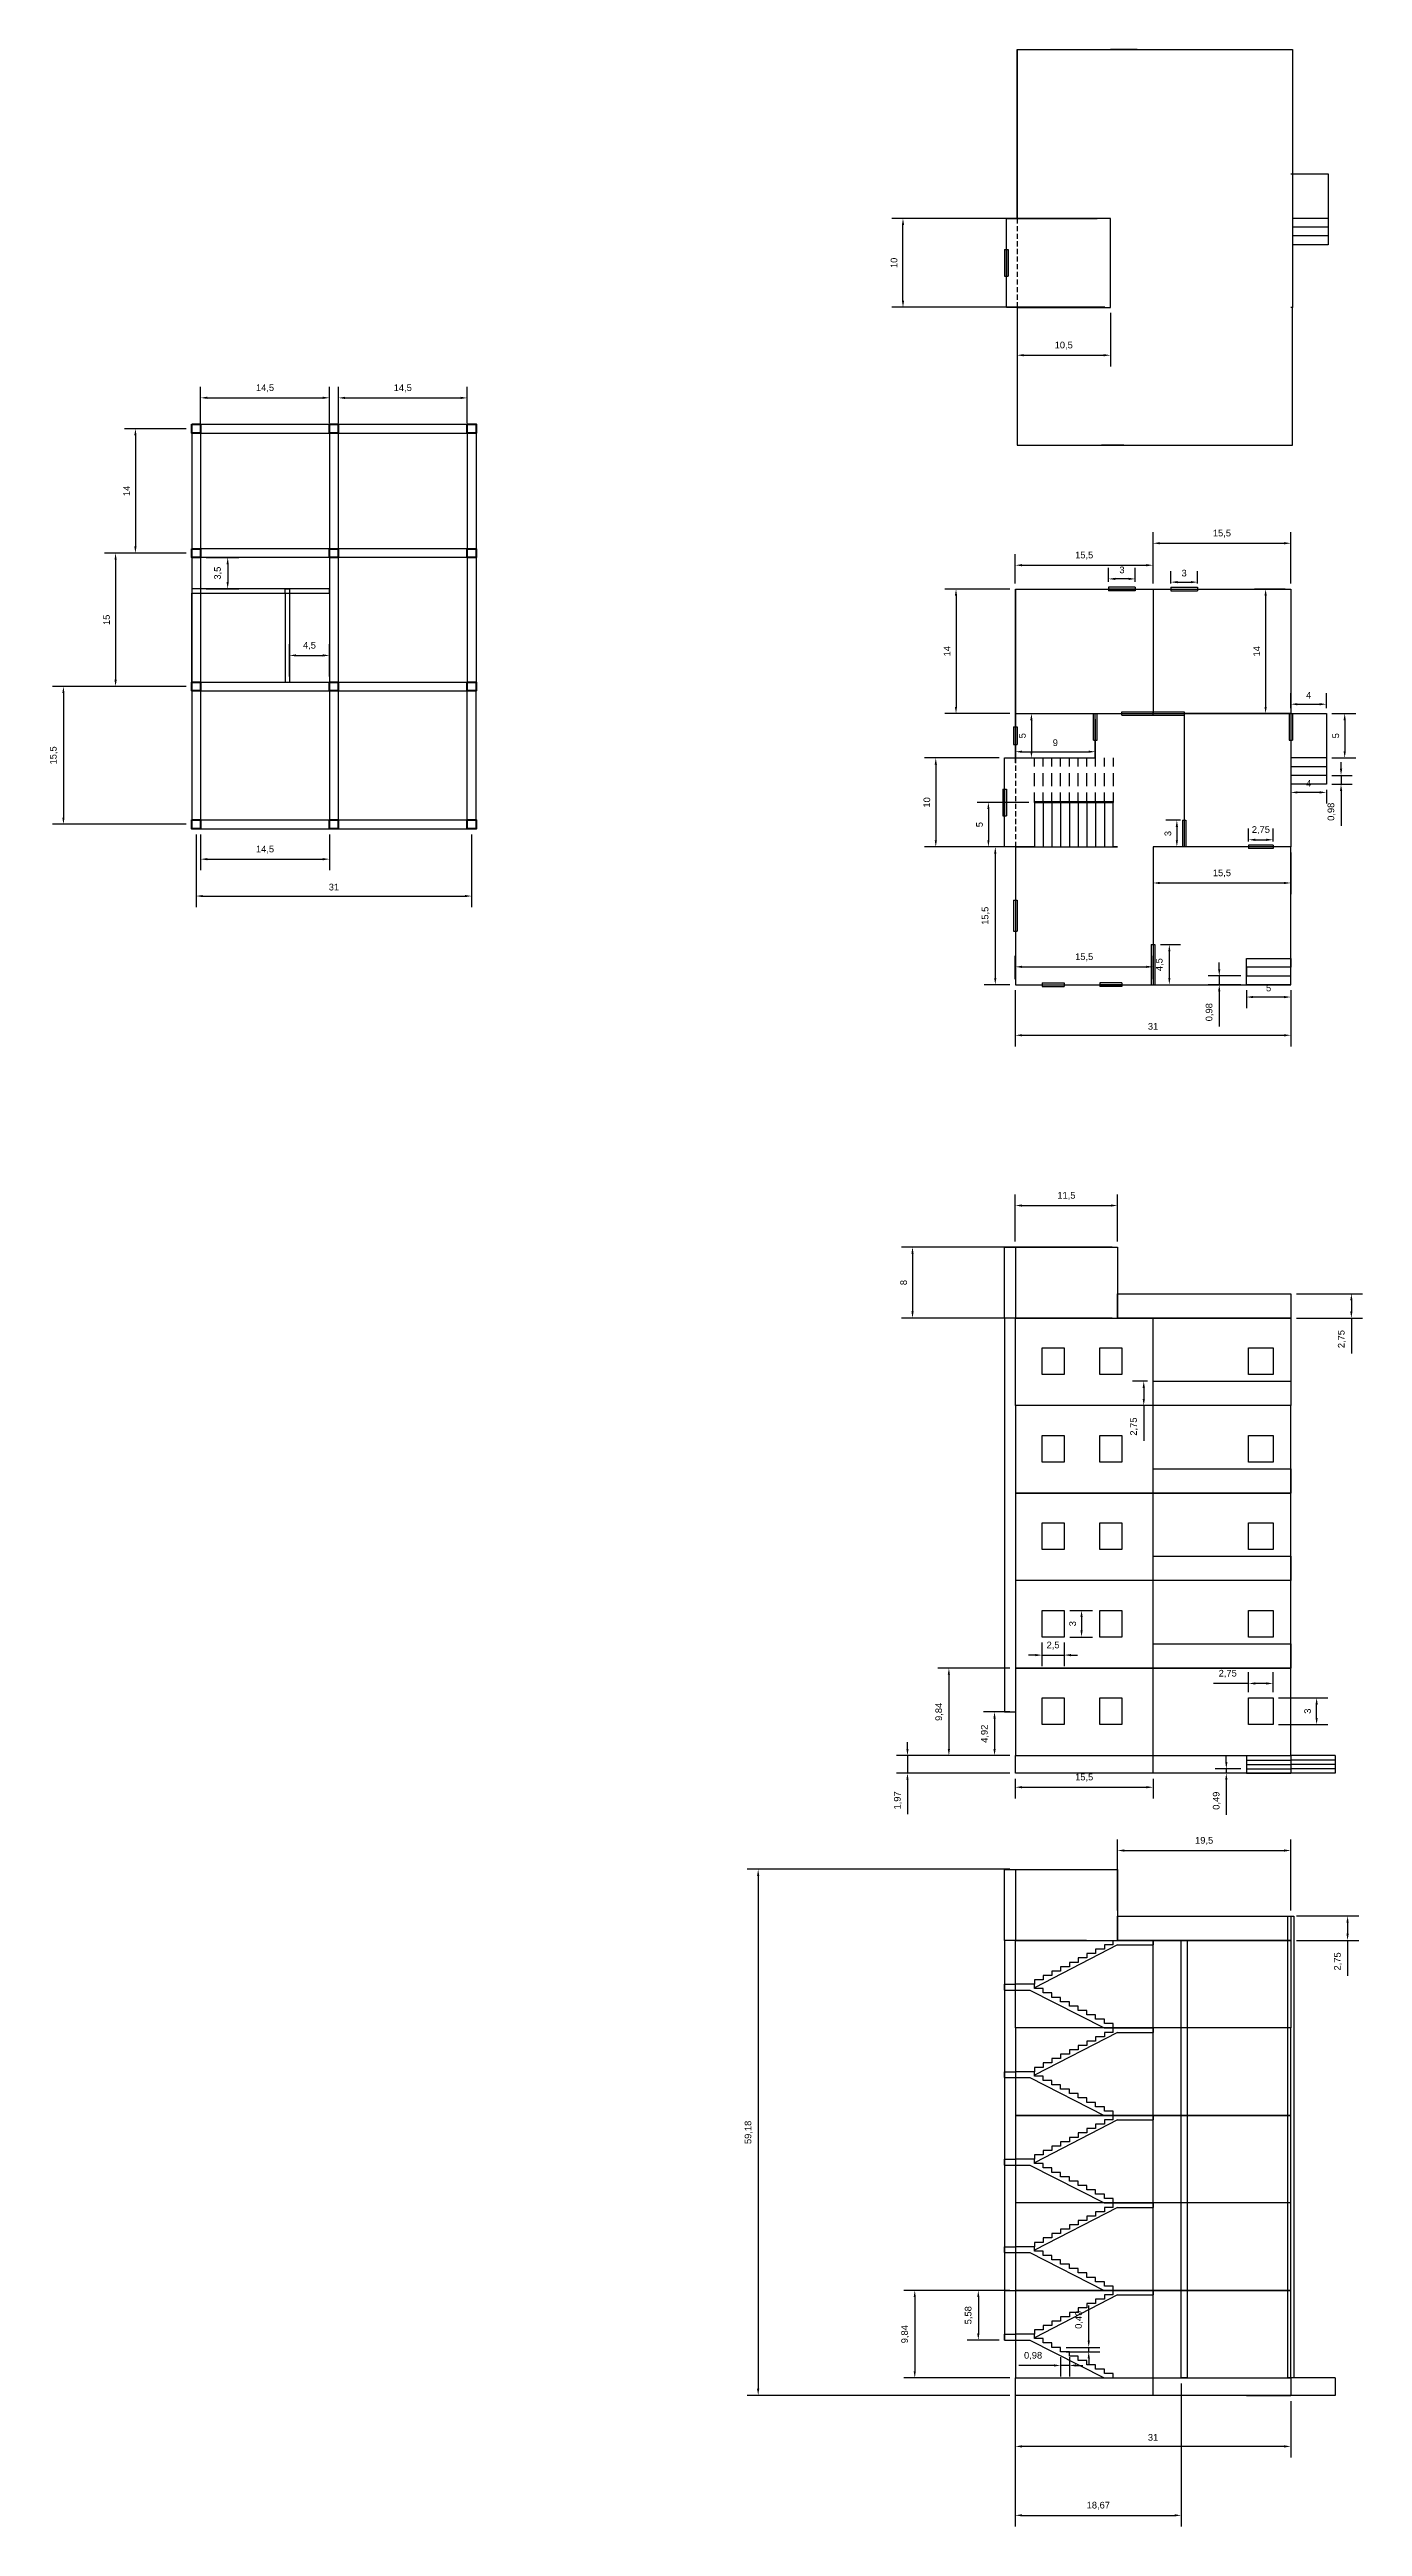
# Model space of a CAD drawing. Header units: feet. Extents: x 2058 to 2206, y 1961 to 2240.
import ezdxf

# ---------------------------------------------------------------- set-up
doc = ezdxf.new("R2010")
doc.units = ezdxf.units.FT
doc.header["$LTSCALE"] = 0.09
doc.linetypes.add('HIDDEN', pattern=[9.525, 6.35, -3.175])
doc.layers.add('Columns', color=160, linetype='Continuous', lineweight=158)
doc.layers.add('Dotted', color=31, linetype='HIDDEN')
doc.layers.add('Openings', color=130, linetype='Continuous')
doc.styles.get("Standard").update_dxf_attribs({"font": 'arial.ttf'})
doc.dimstyles.new('ISO-25', dxfattribs={"dimtxt": 0.75, "dimasz": 0.75, "dimexe": 1.25, "dimexo": 0.625, "dimtad": 1, "dimtxsty": 'Standard', "dimcen": 2.5, "dimadec": 0, "dimazin": 0, "dimtfac": 1, "dimtmove": 0, "dimatfit": 3, "dimfxl": 1, "dimarcsym": 0})

msp = doc.modelspace()

# ---------------------------------------------------------------- blocks, each defined once
blk = doc.blocks.new('*D3')
at = {"color": 0, "lineweight": -2, "transparency": 16777216}
for p, q in [((2174.77, 1982.21), (2174.77, 1986.16)), ((2172.23, 1981.46), (2176.02, 1981.46)), ((2172.23, 1980.97), (2176.02, 1980.97)), ((2174.77, 1980.97), (2174.77, 1981.46)), ((2174.77, 1980.22), (2174.77, 1979.47))]:
    blk.add_line(p, q, dxfattribs=at)
at = {"color": 0, "transparency": 16777216}
for points in [[(2174.65, 1982.21), (2174.9, 1982.21), (2174.77, 1981.46)], [(2174.65, 1980.22), (2174.9, 1980.22), (2174.77, 1980.97)]]:
    blk.add_solid(points, dxfattribs=at)
at = {"layer": 'Defpoints', "color": 0, "transparency": 16777216}
for p in [(2171.61, 1981.46), (2171.61, 1980.97), (2174.77, 1981.46)]:
    blk.add_point(p, dxfattribs=at)
at = {"color": 0, "transparency": 16777216, "insert": (2173.69, 1984.56), "char_height": 0.75, "attachment_point": 5, "rotation": 90}
blk.add_mtext('0,49', dxfattribs=at)
blk = doc.blocks.new('*D4')
at = {"color": 0, "lineweight": -2, "transparency": 16777216}
for p, q in [((2170.86, 1979.42), (2166.91, 1979.42)), ((2171.61, 1980.34), (2171.61, 1978.17)), ((2172.59, 1979.42), (2171.61, 1979.42)), ((2172.59, 1980.34), (2172.59, 1978.17)), ((2173.34, 1979.42), (2174.09, 1979.42))]:
    blk.add_line(p, q, dxfattribs=at)
at = {"color": 0, "transparency": 16777216}
for points in [[(2170.86, 1979.55), (2170.86, 1979.3), (2171.61, 1979.42)], [(2173.34, 1979.55), (2173.34, 1979.3), (2172.59, 1979.42)]]:
    blk.add_solid(points, dxfattribs=at)
at = {"layer": 'Defpoints', "color": 0, "transparency": 16777216}
for p in [(2171.61, 1980.97), (2172.59, 1980.97), (2171.61, 1979.42)]:
    blk.add_point(p, dxfattribs=at)
at = {"color": 0, "transparency": 16777216, "insert": (2168.51, 1980.5), "char_height": 0.75, "attachment_point": 5}
blk.add_mtext('0,98', dxfattribs=at)
blk = doc.blocks.new('*D5')
at = {"color": 0, "lineweight": -2, "transparency": 16777216}
for p, q in [((2165.89, 1987.86), (2153.95, 1987.86)), ((2155.2, 1987.11), (2155.2, 1978.77)), ((2165.89, 1978.02), (2153.95, 1978.02))]:
    blk.add_line(p, q, dxfattribs=at)
at = {"color": 0, "transparency": 16777216}
for points in [[(2155.07, 1987.11), (2155.32, 1987.11), (2155.2, 1987.86)], [(2155.07, 1978.77), (2155.32, 1978.77), (2155.2, 1978.02)]]:
    blk.add_solid(points, dxfattribs=at)
at = {"layer": 'Defpoints', "color": 0, "transparency": 16777216}
for p in [(2166.51, 1987.86), (2155.2, 1978.02), (2166.51, 1978.02)]:
    blk.add_point(p, dxfattribs=at)
at = {"color": 0, "transparency": 16777216, "insert": (2154.12, 1982.94), "char_height": 0.75, "attachment_point": 5, "rotation": 90}
blk.add_mtext('9,84', dxfattribs=at)
blk = doc.blocks.new('*D7')
at = {"color": 0, "lineweight": -2, "transparency": 16777216}
for p, q in [((2166.51, 1975.42), (2166.51, 1969.07)), ((2197.51, 1975.42), (2197.51, 1969.07)), ((2196.76, 1970.32), (2167.26, 1970.32))]:
    blk.add_line(p, q, dxfattribs=at)
at = {"color": 0, "transparency": 16777216}
for points in [[(2167.26, 1970.44), (2167.26, 1970.19), (2166.51, 1970.32)], [(2196.76, 1970.44), (2196.76, 1970.19), (2197.51, 1970.32)]]:
    blk.add_solid(points, dxfattribs=at)
at = {"layer": 'Defpoints', "color": 0, "transparency": 16777216}
for p in [(2166.51, 1976.05), (2197.51, 1976.05), (2166.51, 1970.32)]:
    blk.add_point(p, dxfattribs=at)
at = {"color": 0, "transparency": 16777216, "insert": (2182.01, 1971.33), "char_height": 0.75, "attachment_point": 5}
blk.add_mtext('31', dxfattribs=at)
blk = doc.blocks.new('*D8')
at = {"color": 0, "lineweight": -2, "transparency": 16777216}
for p, q in [((2166.51, 1977.39), (2166.51, 1961.31)), ((2185.18, 1977.39), (2185.18, 1961.31)), ((2167.26, 1962.56), (2184.43, 1962.56))]:
    blk.add_line(p, q, dxfattribs=at)
at = {"color": 0, "transparency": 16777216}
for points in [[(2167.26, 1962.69), (2167.26, 1962.44), (2166.51, 1962.56)], [(2184.43, 1962.69), (2184.43, 1962.44), (2185.18, 1962.56)]]:
    blk.add_solid(points, dxfattribs=at)
at = {"layer": 'Defpoints', "color": 0, "transparency": 16777216}
for p in [(2166.51, 1978.02), (2185.18, 1978.02), (2185.18, 1962.56)]:
    blk.add_point(p, dxfattribs=at)
at = {"color": 0, "transparency": 16777216, "insert": (2175.85, 1963.64), "char_height": 0.75, "attachment_point": 5}
blk.add_mtext('18,67', dxfattribs=at)
blk = doc.blocks.new('*D10')
at = {"color": 0, "lineweight": -2, "transparency": 16777216}
for p, q in [((2178.01, 2030.6), (2178.01, 2038.6)), ((2178.76, 2037.35), (2196.76, 2037.35)), ((2197.51, 2030.6), (2197.51, 2038.6))]:
    blk.add_line(p, q, dxfattribs=at)
at = {"color": 0, "transparency": 16777216}
for points in [[(2178.76, 2037.47), (2178.76, 2037.22), (2178.01, 2037.35)], [(2196.76, 2037.47), (2196.76, 2037.22), (2197.51, 2037.35)]]:
    blk.add_solid(points, dxfattribs=at)
at = {"layer": 'Defpoints', "color": 0, "transparency": 16777216}
for p in [(2197.51, 2037.35), (2178.01, 2029.98), (2197.51, 2029.98)]:
    blk.add_point(p, dxfattribs=at)
at = {"color": 0, "transparency": 16777216, "insert": (2187.76, 2038.42), "char_height": 0.75, "attachment_point": 5}
blk.add_mtext('19,5', dxfattribs=at)
blk = doc.blocks.new('*D11')
at = {"color": 0, "lineweight": -2, "transparency": 16777216}
for p, q in [((2198.14, 2029.98), (2205.15, 2029.98)), ((2203.9, 2029.23), (2203.9, 2027.98)), ((2198.14, 2027.23), (2205.15, 2027.23)), ((2203.9, 2027.23), (2203.9, 2023.26))]:
    blk.add_line(p, q, dxfattribs=at)
at = {"color": 0, "transparency": 16777216}
for points in [[(2203.77, 2029.23), (2204.02, 2029.23), (2203.9, 2029.98)], [(2203.77, 2027.98), (2204.02, 2027.98), (2203.9, 2027.23)]]:
    blk.add_solid(points, dxfattribs=at)
at = {"layer": 'Defpoints', "color": 0, "transparency": 16777216}
for p in [(2197.51, 2029.98), (2197.51, 2027.23), (2203.9, 2027.23)]:
    blk.add_point(p, dxfattribs=at)
at = {"color": 0, "transparency": 16777216, "insert": (2202.82, 2024.87), "char_height": 0.75, "attachment_point": 5, "rotation": 90}
blk.add_mtext('2,75', dxfattribs=at)
blk = doc.blocks.new('*D12')
at = {"color": 0, "lineweight": -2, "transparency": 16777216}
for p, q in [((2198.14, 2099.98), (2205.57, 2099.98)), ((2204.32, 2099.23), (2204.32, 2097.98)), ((2198.14, 2097.23), (2205.57, 2097.23)), ((2204.32, 2097.23), (2204.32, 2093.26))]:
    blk.add_line(p, q, dxfattribs=at)
at = {"color": 0, "transparency": 16777216}
for points in [[(2204.2, 2099.23), (2204.45, 2099.23), (2204.32, 2099.98)], [(2204.2, 2097.98), (2204.45, 2097.98), (2204.32, 2097.23)]]:
    blk.add_solid(points, dxfattribs=at)
at = {"layer": 'Defpoints', "color": 0, "transparency": 16777216}
for p in [(2197.51, 2099.98), (2197.51, 2097.23), (2204.32, 2097.23)]:
    blk.add_point(p, dxfattribs=at)
at = {"color": 0, "transparency": 16777216, "insert": (2203.25, 2094.87), "char_height": 0.75, "attachment_point": 5, "rotation": 90}
blk.add_mtext('2,75', dxfattribs=at)
blk = doc.blocks.new('*D13')
at = {"color": 0, "lineweight": -2, "transparency": 16777216}
for p, q in [((2177.39, 2105.23), (2153.69, 2105.23)), ((2154.94, 2104.48), (2154.94, 2097.98)), ((2177.39, 2097.23), (2153.69, 2097.23))]:
    blk.add_line(p, q, dxfattribs=at)
at = {"color": 0, "transparency": 16777216}
for points in [[(2154.82, 2104.48), (2155.07, 2104.48), (2154.94, 2105.23)], [(2154.82, 2097.98), (2155.07, 2097.98), (2154.94, 2097.23)]]:
    blk.add_solid(points, dxfattribs=at)
at = {"layer": 'Defpoints', "color": 0, "transparency": 16777216}
for p in [(2178.01, 2105.23), (2154.94, 2097.23), (2178.01, 2097.23)]:
    blk.add_point(p, dxfattribs=at)
at = {"color": 0, "transparency": 16777216, "insert": (2153.94, 2101.23), "char_height": 0.75, "attachment_point": 5, "rotation": 90}
blk.add_mtext('8', dxfattribs=at)
blk = doc.blocks.new('*D14')
at = {"color": 0, "lineweight": -2, "transparency": 16777216}
for p, q in [((2166.51, 2105.85), (2166.51, 2111.15)), ((2167.26, 2109.9), (2177.26, 2109.9)), ((2178.01, 2105.85), (2178.01, 2111.15))]:
    blk.add_line(p, q, dxfattribs=at)
at = {"color": 0, "transparency": 16777216}
for points in [[(2167.26, 2110.02), (2167.26, 2109.77), (2166.51, 2109.9)], [(2177.26, 2110.02), (2177.26, 2109.77), (2178.01, 2109.9)]]:
    blk.add_solid(points, dxfattribs=at)
at = {"layer": 'Defpoints', "color": 0, "transparency": 16777216}
for p in [(2178.01, 2109.9), (2166.51, 2105.23), (2178.01, 2105.23)]:
    blk.add_point(p, dxfattribs=at)
at = {"color": 0, "transparency": 16777216, "insert": (2172.26, 2110.97), "char_height": 0.75, "attachment_point": 5}
blk.add_mtext('11,5', dxfattribs=at)
blk = doc.blocks.new('*D15')
at = {"color": 0, "lineweight": -2, "transparency": 16777216}
for p, q in [((2168.76, 2059.33), (2168.01, 2059.33)), ((2169.51, 2060.73), (2169.51, 2058.08)), ((2169.51, 2059.33), (2172.01, 2059.33)), ((2172.01, 2060.73), (2172.01, 2058.08)), ((2172.76, 2059.33), (2173.51, 2059.33))]:
    blk.add_line(p, q, dxfattribs=at)
at = {"color": 0, "transparency": 16777216}
for points in [[(2168.76, 2059.45), (2168.76, 2059.2), (2169.51, 2059.33)], [(2172.76, 2059.45), (2172.76, 2059.2), (2172.01, 2059.33)]]:
    blk.add_solid(points, dxfattribs=at)
at = {"layer": 'Defpoints', "color": 0, "transparency": 16777216}
for p in [(2169.51, 2061.36), (2172.01, 2061.36), (2172.01, 2059.33)]:
    blk.add_point(p, dxfattribs=at)
at = {"color": 0, "transparency": 16777216, "insert": (2170.76, 2060.4), "char_height": 0.75, "attachment_point": 5}
blk.add_mtext('2,5', dxfattribs=at)
blk = doc.blocks.new('*D16')
at = {"color": 0, "lineweight": -2, "transparency": 16777216}
for p, q in [((2172.64, 2064.36), (2175.21, 2064.36)), ((2173.96, 2063.61), (2173.96, 2062.11)), ((2172.64, 2061.36), (2175.21, 2061.36))]:
    blk.add_line(p, q, dxfattribs=at)
at = {"color": 0, "transparency": 16777216}
for points in [[(2173.84, 2063.61), (2174.09, 2063.61), (2173.96, 2064.36)], [(2173.84, 2062.11), (2174.09, 2062.11), (2173.96, 2061.36)]]:
    blk.add_solid(points, dxfattribs=at)
at = {"layer": 'Defpoints', "color": 0, "transparency": 16777216}
for p in [(2172.01, 2064.36), (2172.01, 2061.36), (2173.96, 2061.36)]:
    blk.add_point(p, dxfattribs=at)
at = {"color": 0, "transparency": 16777216, "insert": (2172.96, 2062.86), "char_height": 0.75, "attachment_point": 5, "rotation": 90}
blk.add_mtext('3', dxfattribs=at)
blk = doc.blocks.new('*D17')
at = {"color": 0, "lineweight": -2, "transparency": 16777216}
for p, q in [((2192.76, 2055.14), (2192.76, 2057.39)), ((2195.51, 2055.14), (2195.51, 2057.39)), ((2192.76, 2056.14), (2188.8, 2056.14)), ((2194.76, 2056.14), (2193.51, 2056.14))]:
    blk.add_line(p, q, dxfattribs=at)
at = {"color": 0, "transparency": 16777216}
for points in [[(2193.51, 2056.26), (2193.51, 2056.01), (2192.76, 2056.14)], [(2194.76, 2056.26), (2194.76, 2056.01), (2195.51, 2056.14)]]:
    blk.add_solid(points, dxfattribs=at)
at = {"layer": 'Defpoints', "color": 0, "transparency": 16777216}
for p in [(2192.76, 2056.14), (2192.76, 2054.52), (2195.51, 2054.52)]:
    blk.add_point(p, dxfattribs=at)
at = {"color": 0, "transparency": 16777216, "insert": (2190.41, 2057.22), "char_height": 0.75, "attachment_point": 5}
blk.add_mtext('2,75', dxfattribs=at)
blk = doc.blocks.new('*D18')
at = {"color": 0, "lineweight": -2, "transparency": 16777216}
for p, q in [((2196.14, 2054.52), (2201.66, 2054.52)), ((2200.41, 2052.27), (2200.41, 2053.77)), ((2196.14, 2051.52), (2201.66, 2051.52))]:
    blk.add_line(p, q, dxfattribs=at)
at = {"color": 0, "transparency": 16777216}
for points in [[(2200.29, 2053.77), (2200.54, 2053.77), (2200.41, 2054.52)], [(2200.29, 2052.27), (2200.54, 2052.27), (2200.41, 2051.52)]]:
    blk.add_solid(points, dxfattribs=at)
at = {"layer": 'Defpoints', "color": 0, "transparency": 16777216}
for p in [(2195.51, 2054.52), (2200.41, 2054.52), (2195.51, 2051.52)]:
    blk.add_point(p, dxfattribs=at)
at = {"color": 0, "transparency": 16777216, "insert": (2199.4, 2053.02), "char_height": 0.75, "attachment_point": 5, "rotation": 90}
blk.add_mtext('3', dxfattribs=at)
blk = doc.blocks.new('*D21')
at = {"color": 0, "lineweight": -2, "transparency": 16777216}
for p, q in [((2166.71, 2210.3), (2166.71, 2204.29)), ((2177.21, 2210.3), (2177.21, 2204.29)), ((2167.46, 2205.54), (2176.46, 2205.54))]:
    blk.add_line(p, q, dxfattribs=at)
at = {"color": 0, "transparency": 16777216}
for points in [[(2167.46, 2205.67), (2167.46, 2205.42), (2166.71, 2205.54)], [(2176.46, 2205.67), (2176.46, 2205.42), (2177.21, 2205.54)]]:
    blk.add_solid(points, dxfattribs=at)
at = {"layer": 'Defpoints', "color": 0, "transparency": 16777216}
for p in [(2166.71, 2210.93), (2177.21, 2210.93), (2177.21, 2205.54)]:
    blk.add_point(p, dxfattribs=at)
at = {"color": 0, "transparency": 16777216, "insert": (2171.96, 2206.62), "char_height": 0.75, "attachment_point": 5}
blk.add_mtext('10,5', dxfattribs=at)
blk = doc.blocks.new('*D22')
at = {"color": 0, "lineweight": -2, "transparency": 16777216}
for p, q in [((2176.59, 2220.93), (2152.62, 2220.93)), ((2153.87, 2211.68), (2153.87, 2220.18)), ((2176.59, 2210.93), (2152.62, 2210.93))]:
    blk.add_line(p, q, dxfattribs=at)
at = {"color": 0, "transparency": 16777216}
for points in [[(2153.75, 2220.18), (2154, 2220.18), (2153.87, 2220.93)], [(2153.75, 2211.68), (2154, 2211.68), (2153.87, 2210.93)]]:
    blk.add_solid(points, dxfattribs=at)
at = {"layer": 'Defpoints', "color": 0, "transparency": 16777216}
for p in [(2153.87, 2220.93), (2177.21, 2220.93), (2177.21, 2210.93)]:
    blk.add_point(p, dxfattribs=at)
at = {"color": 0, "transparency": 16777216, "insert": (2152.86, 2215.93), "char_height": 0.75, "attachment_point": 5, "rotation": 90}
blk.add_mtext('10', dxfattribs=at)
blk = doc.blocks.new('*D23')
at = {"color": 0, "lineweight": -2, "transparency": 16777216}
for p, q in [((2073.21, 2183.28), (2064.02, 2183.28)), ((2065.27, 2182.53), (2065.27, 2169.03)), ((2073.21, 2168.28), (2064.02, 2168.28))]:
    blk.add_line(p, q, dxfattribs=at)
at = {"color": 0, "transparency": 16777216}
for points in [[(2065.15, 2182.53), (2065.4, 2182.53), (2065.27, 2183.28)], [(2065.15, 2169.03), (2065.4, 2169.03), (2065.27, 2168.28)]]:
    blk.add_solid(points, dxfattribs=at)
at = {"layer": 'Defpoints', "color": 0, "transparency": 16777216}
for p in [(2073.84, 2183.28), (2065.27, 2168.28), (2073.84, 2168.28)]:
    blk.add_point(p, dxfattribs=at)
at = {"color": 0, "transparency": 16777216, "insert": (2064.26, 2175.78), "char_height": 0.75, "attachment_point": 5, "rotation": 90}
blk.add_mtext('15', dxfattribs=at)
blk = doc.blocks.new('*D24')
at = {"color": 0, "lineweight": -2, "transparency": 16777216}
for p, q in [((2073.21, 2168.28), (2058.16, 2168.28)), ((2059.41, 2167.53), (2059.41, 2153.53)), ((2073.21, 2152.78), (2058.16, 2152.78))]:
    blk.add_line(p, q, dxfattribs=at)
at = {"color": 0, "transparency": 16777216}
for points in [[(2059.28, 2167.53), (2059.53, 2167.53), (2059.41, 2168.28)], [(2059.28, 2153.53), (2059.53, 2153.53), (2059.41, 2152.78)]]:
    blk.add_solid(points, dxfattribs=at)
at = {"layer": 'Defpoints', "color": 0, "transparency": 16777216}
for p in [(2073.84, 2168.28), (2059.41, 2152.78), (2073.84, 2152.78)]:
    blk.add_point(p, dxfattribs=at)
at = {"color": 0, "transparency": 16777216, "insert": (2058.33, 2160.53), "char_height": 0.75, "attachment_point": 5, "rotation": 90}
blk.add_mtext('15,5', dxfattribs=at)
blk = doc.blocks.new('*D25')
at = {"color": 0, "lineweight": -2, "transparency": 16777216}
for p, q in [((2074.34, 2151.65), (2074.34, 2143.46)), ((2105.34, 2151.65), (2105.34, 2143.46)), ((2075.09, 2144.71), (2104.59, 2144.71))]:
    blk.add_line(p, q, dxfattribs=at)
at = {"color": 0, "transparency": 16777216}
for points in [[(2075.09, 2144.83), (2075.09, 2144.58), (2074.34, 2144.71)], [(2104.59, 2144.83), (2104.59, 2144.58), (2105.34, 2144.71)]]:
    blk.add_solid(points, dxfattribs=at)
at = {"layer": 'Defpoints', "color": 0, "transparency": 16777216}
for p in [(2074.34, 2152.28), (2105.34, 2152.28), (2105.34, 2144.71)]:
    blk.add_point(p, dxfattribs=at)
at = {"color": 0, "transparency": 16777216, "insert": (2089.84, 2145.71), "char_height": 0.75, "attachment_point": 5}
blk.add_mtext('31', dxfattribs=at)
blk = doc.blocks.new('*D26')
at = {"color": 0, "lineweight": -2, "transparency": 16777216}
for p, q in [((2074.84, 2151.65), (2074.84, 2147.61)), ((2089.34, 2151.65), (2089.34, 2147.61)), ((2075.59, 2148.86), (2088.59, 2148.86))]:
    blk.add_line(p, q, dxfattribs=at)
at = {"color": 0, "transparency": 16777216}
for points in [[(2075.59, 2148.98), (2075.59, 2148.73), (2074.84, 2148.86)], [(2088.59, 2148.98), (2088.59, 2148.73), (2089.34, 2148.86)]]:
    blk.add_solid(points, dxfattribs=at)
at = {"layer": 'Defpoints', "color": 0, "transparency": 16777216}
for p in [(2074.84, 2152.28), (2089.34, 2152.28), (2089.34, 2148.86)]:
    blk.add_point(p, dxfattribs=at)
at = {"color": 0, "transparency": 16777216, "insert": (2082.09, 2149.93), "char_height": 0.75, "attachment_point": 5}
blk.add_mtext('14,5', dxfattribs=at)
blk = doc.blocks.new('*D27')
at = {"color": 0, "lineweight": -2, "transparency": 16777216}
for p, q in [((2073.21, 2197.28), (2066.26, 2197.28)), ((2067.51, 2196.53), (2067.51, 2184.03)), ((2073.21, 2183.28), (2066.26, 2183.28))]:
    blk.add_line(p, q, dxfattribs=at)
at = {"color": 0, "transparency": 16777216}
for points in [[(2067.38, 2196.53), (2067.63, 2196.53), (2067.51, 2197.28)], [(2067.38, 2184.03), (2067.63, 2184.03), (2067.51, 2183.28)]]:
    blk.add_solid(points, dxfattribs=at)
at = {"layer": 'Defpoints', "color": 0, "transparency": 16777216}
for p in [(2073.84, 2197.28), (2067.51, 2183.28), (2073.84, 2183.28)]:
    blk.add_point(p, dxfattribs=at)
at = {"color": 0, "transparency": 16777216, "insert": (2066.51, 2190.28), "char_height": 0.75, "attachment_point": 5, "rotation": 90}
blk.add_mtext('14', dxfattribs=at)
blk = doc.blocks.new('*D28')
at = {"color": 0, "lineweight": -2, "transparency": 16777216}
for p, q in [((2074.84, 2197.9), (2074.84, 2202)), ((2089.34, 2197.9), (2089.34, 2202)), ((2075.59, 2200.75), (2088.59, 2200.75))]:
    blk.add_line(p, q, dxfattribs=at)
at = {"color": 0, "transparency": 16777216}
for points in [[(2075.59, 2200.88), (2075.59, 2200.63), (2074.84, 2200.75)], [(2088.59, 2200.88), (2088.59, 2200.63), (2089.34, 2200.75)]]:
    blk.add_solid(points, dxfattribs=at)
at = {"layer": 'Defpoints', "color": 0, "transparency": 16777216}
for p in [(2089.34, 2200.75), (2074.84, 2197.28), (2089.34, 2197.28)]:
    blk.add_point(p, dxfattribs=at)
at = {"color": 0, "transparency": 16777216, "insert": (2082.09, 2201.83), "char_height": 0.75, "attachment_point": 5}
blk.add_mtext('14,5', dxfattribs=at)
blk = doc.blocks.new('*D29')
at = {"color": 0, "lineweight": -2, "transparency": 16777216}
for p, q in [((2090.34, 2197.9), (2090.34, 2201.99)), ((2104.84, 2197.9), (2104.84, 2201.99)), ((2091.09, 2200.74), (2104.09, 2200.74))]:
    blk.add_line(p, q, dxfattribs=at)
at = {"color": 0, "transparency": 16777216}
for points in [[(2091.09, 2200.87), (2091.09, 2200.62), (2090.34, 2200.74)], [(2104.09, 2200.87), (2104.09, 2200.62), (2104.84, 2200.74)]]:
    blk.add_solid(points, dxfattribs=at)
at = {"layer": 'Defpoints', "color": 0, "transparency": 16777216}
for p in [(2104.84, 2200.74), (2090.34, 2197.28), (2104.84, 2197.28)]:
    blk.add_point(p, dxfattribs=at)
at = {"color": 0, "transparency": 16777216, "insert": (2097.59, 2201.82), "char_height": 0.75, "attachment_point": 5}
blk.add_mtext('14,5', dxfattribs=at)
blk = doc.blocks.new('*D30')
at = {"color": 0, "lineweight": -2, "transparency": 16777216}
for p, q in [((2084.84, 2169.4), (2084.84, 2173.03)), ((2085.59, 2171.78), (2088.59, 2171.78)), ((2089.34, 2169.4), (2089.34, 2173.03))]:
    blk.add_line(p, q, dxfattribs=at)
at = {"color": 0, "transparency": 16777216}
for points in [[(2085.59, 2171.9), (2085.59, 2171.65), (2084.84, 2171.78)], [(2088.59, 2171.9), (2088.59, 2171.65), (2089.34, 2171.78)]]:
    blk.add_solid(points, dxfattribs=at)
at = {"layer": 'Defpoints', "color": 0, "transparency": 16777216}
for p in [(2089.34, 2171.78), (2084.84, 2168.78), (2089.34, 2168.78)]:
    blk.add_point(p, dxfattribs=at)
at = {"color": 0, "transparency": 16777216, "insert": (2087.09, 2172.85), "char_height": 0.75, "attachment_point": 5}
blk.add_mtext('4,5', dxfattribs=at)
blk = doc.blocks.new('*D31')
at = {"color": 0, "lineweight": -2, "transparency": 16777216}
for p, q in [((2075.46, 2182.78), (2079.14, 2182.78)), ((2077.89, 2182.03), (2077.89, 2180.03)), ((2075.46, 2179.28), (2079.14, 2179.28))]:
    blk.add_line(p, q, dxfattribs=at)
at = {"color": 0, "transparency": 16777216}
for points in [[(2077.76, 2182.03), (2078.01, 2182.03), (2077.89, 2182.78)], [(2077.76, 2180.03), (2078.01, 2180.03), (2077.89, 2179.28)]]:
    blk.add_solid(points, dxfattribs=at)
at = {"layer": 'Defpoints', "color": 0, "transparency": 16777216}
for p in [(2074.84, 2182.78), (2074.84, 2179.28), (2077.89, 2179.28)]:
    blk.add_point(p, dxfattribs=at)
at = {"color": 0, "transparency": 16777216, "insert": (2076.81, 2181.03), "char_height": 0.75, "attachment_point": 5, "rotation": 90}
blk.add_mtext('3,5', dxfattribs=at)
blk = doc.blocks.new('*D32')
at = {"color": 0, "lineweight": -2, "transparency": 16777216}
for p, q in [((2165.89, 2150.24), (2163.01, 2150.24)), ((2164.26, 2149.49), (2164.26, 2135.49)), ((2165.89, 2134.74), (2163.01, 2134.74))]:
    blk.add_line(p, q, dxfattribs=at)
at = {"color": 0, "transparency": 16777216}
for points in [[(2164.13, 2149.49), (2164.38, 2149.49), (2164.26, 2150.24)], [(2164.13, 2135.49), (2164.38, 2135.49), (2164.26, 2134.74)]]:
    blk.add_solid(points, dxfattribs=at)
at = {"layer": 'Defpoints', "color": 0, "transparency": 16777216}
for p in [(2166.51, 2150.24), (2164.26, 2134.74), (2166.51, 2134.74)]:
    blk.add_point(p, dxfattribs=at)
at = {"color": 0, "transparency": 16777216, "insert": (2163.18, 2142.49), "char_height": 0.75, "attachment_point": 5, "rotation": 90}
blk.add_mtext('15,5', dxfattribs=at)
blk = doc.blocks.new('*D33')
at = {"color": 0, "lineweight": -2, "transparency": 16777216}
for p, q in [((2166.51, 2134.11), (2166.51, 2127.8)), ((2197.51, 2134.11), (2197.51, 2127.8)), ((2167.26, 2129.05), (2196.76, 2129.05))]:
    blk.add_line(p, q, dxfattribs=at)
at = {"color": 0, "transparency": 16777216}
for points in [[(2167.26, 2129.17), (2167.26, 2128.92), (2166.51, 2129.05)], [(2196.76, 2129.17), (2196.76, 2128.92), (2197.51, 2129.05)]]:
    blk.add_solid(points, dxfattribs=at)
at = {"layer": 'Defpoints', "color": 0, "transparency": 16777216}
for p in [(2166.51, 2134.74), (2197.51, 2134.74), (2197.51, 2129.05)]:
    blk.add_point(p, dxfattribs=at)
at = {"color": 0, "transparency": 16777216, "insert": (2182.01, 2130.05), "char_height": 0.75, "attachment_point": 5}
blk.add_mtext('31', dxfattribs=at)
blk = doc.blocks.new('*D34')
at = {"color": 0, "lineweight": -2, "transparency": 16777216}
for p, q in [((2192.51, 2134.11), (2192.51, 2132.1)), ((2196.76, 2133.35), (2193.26, 2133.35)), ((2197.51, 2134.11), (2197.51, 2132.1))]:
    blk.add_line(p, q, dxfattribs=at)
at = {"color": 0, "transparency": 16777216}
for points in [[(2193.26, 2133.47), (2193.26, 2133.22), (2192.51, 2133.35)], [(2196.76, 2133.47), (2196.76, 2133.22), (2197.51, 2133.35)]]:
    blk.add_solid(points, dxfattribs=at)
at = {"layer": 'Defpoints', "color": 0, "transparency": 16777216}
for p in [(2192.51, 2134.74), (2197.51, 2134.74), (2192.51, 2133.35)]:
    blk.add_point(p, dxfattribs=at)
at = {"color": 0, "transparency": 16777216, "insert": (2195.01, 2134.36), "char_height": 0.75, "attachment_point": 5}
blk.add_mtext('5', dxfattribs=at)
blk = doc.blocks.new('*D35')
at = {"color": 0, "lineweight": -2, "transparency": 16777216}
for p, q in [((2189.46, 2136.47), (2189.46, 2137.22)), ((2191.89, 2135.72), (2188.21, 2135.72)), ((2191.89, 2134.74), (2188.21, 2134.74)), ((2189.46, 2135.72), (2189.46, 2134.74)), ((2189.46, 2133.99), (2189.46, 2130.04))]:
    blk.add_line(p, q, dxfattribs=at)
at = {"color": 0, "transparency": 16777216}
for points in [[(2189.33, 2136.47), (2189.58, 2136.47), (2189.46, 2135.72)], [(2189.33, 2133.99), (2189.58, 2133.99), (2189.46, 2134.74)]]:
    blk.add_solid(points, dxfattribs=at)
at = {"layer": 'Defpoints', "color": 0, "transparency": 16777216}
for p in [(2189.46, 2134.74), (2192.51, 2135.72), (2192.51, 2134.74)]:
    blk.add_point(p, dxfattribs=at)
at = {"color": 0, "transparency": 16777216, "insert": (2188.38, 2131.64), "char_height": 0.75, "attachment_point": 5, "rotation": 90}
blk.add_mtext('0,98', dxfattribs=at)
blk = doc.blocks.new('*D36')
at = {"color": 0, "lineweight": -2, "transparency": 16777216}
for p, q in [((2182.84, 2139.24), (2185.09, 2139.24)), ((2183.84, 2138.49), (2183.84, 2135.49)), ((2182.84, 2134.74), (2185.09, 2134.74))]:
    blk.add_line(p, q, dxfattribs=at)
at = {"color": 0, "transparency": 16777216}
for points in [[(2183.72, 2138.49), (2183.97, 2138.49), (2183.84, 2139.24)], [(2183.72, 2135.49), (2183.97, 2135.49), (2183.84, 2134.74)]]:
    blk.add_solid(points, dxfattribs=at)
at = {"layer": 'Defpoints', "color": 0, "transparency": 16777216}
for p in [(2182.21, 2139.24), (2182.21, 2134.74), (2183.84, 2134.74)]:
    blk.add_point(p, dxfattribs=at)
at = {"color": 0, "transparency": 16777216, "insert": (2182.77, 2136.99), "char_height": 0.75, "attachment_point": 5, "rotation": 90}
blk.add_mtext('4,5', dxfattribs=at)
blk = doc.blocks.new('*D37')
at = {"color": 0, "lineweight": -2, "transparency": 16777216}
for p, q in [((2164.68, 2160.24), (2156.31, 2160.24)), ((2157.56, 2159.49), (2157.56, 2150.99)), ((2164.68, 2150.24), (2156.31, 2150.24))]:
    blk.add_line(p, q, dxfattribs=at)
at = {"color": 0, "transparency": 16777216}
for points in [[(2157.44, 2159.49), (2157.69, 2159.49), (2157.56, 2160.24)], [(2157.44, 2150.99), (2157.69, 2150.99), (2157.56, 2150.24)]]:
    blk.add_solid(points, dxfattribs=at)
at = {"layer": 'Defpoints', "color": 0, "transparency": 16777216}
for p in [(2165.31, 2160.24), (2157.56, 2150.24), (2165.31, 2150.24)]:
    blk.add_point(p, dxfattribs=at)
at = {"color": 0, "transparency": 16777216, "insert": (2156.56, 2155.24), "char_height": 0.75, "attachment_point": 5, "rotation": 90}
blk.add_mtext('10', dxfattribs=at)
blk = doc.blocks.new('*D39')
at = {"color": 0, "lineweight": -2, "transparency": 16777216}
for p, q in [((2168.03, 2155.24), (2162.23, 2155.24)), ((2163.48, 2154.49), (2163.48, 2150.99)), ((2168.03, 2150.24), (2162.23, 2150.24))]:
    blk.add_line(p, q, dxfattribs=at)
at = {"color": 0, "transparency": 16777216}
for points in [[(2163.36, 2154.49), (2163.61, 2154.49), (2163.48, 2155.24)], [(2163.36, 2150.99), (2163.61, 2150.99), (2163.48, 2150.24)]]:
    blk.add_solid(points, dxfattribs=at)
at = {"layer": 'Defpoints', "color": 0, "transparency": 16777216}
for p in [(2168.66, 2155.24), (2163.48, 2150.24), (2168.66, 2150.24)]:
    blk.add_point(p, dxfattribs=at)
at = {"color": 0, "transparency": 16777216, "insert": (2162.48, 2152.74), "char_height": 0.75, "attachment_point": 5, "rotation": 90}
blk.add_mtext('5', dxfattribs=at)
blk = doc.blocks.new('*D40')
at = {"color": 0, "lineweight": -2, "transparency": 16777216}
for p, q in [((2166.51, 2135.36), (2166.51, 2138)), ((2182.01, 2135.36), (2182.01, 2138)), ((2167.26, 2136.75), (2181.26, 2136.75))]:
    blk.add_line(p, q, dxfattribs=at)
at = {"color": 0, "transparency": 16777216}
for points in [[(2167.26, 2136.87), (2167.26, 2136.62), (2166.51, 2136.75)], [(2181.26, 2136.87), (2181.26, 2136.62), (2182.01, 2136.75)]]:
    blk.add_solid(points, dxfattribs=at)
at = {"layer": 'Defpoints', "color": 0, "transparency": 16777216}
for p in [(2166.51, 2134.74), (2182.01, 2136.75), (2182.01, 2134.74)]:
    blk.add_point(p, dxfattribs=at)
at = {"color": 0, "transparency": 16777216, "insert": (2174.26, 2137.82), "char_height": 0.75, "attachment_point": 5}
blk.add_mtext('15,5', dxfattribs=at)
blk = doc.blocks.new('*D41')
at = {"color": 0, "lineweight": -2, "transparency": 16777216}
for p, q in [((2182.01, 2149.61), (2182.01, 2144.93)), ((2197.51, 2149.61), (2197.51, 2144.93)), ((2182.76, 2146.18), (2196.76, 2146.18))]:
    blk.add_line(p, q, dxfattribs=at)
at = {"color": 0, "transparency": 16777216}
for points in [[(2182.76, 2146.3), (2182.76, 2146.05), (2182.01, 2146.18)], [(2196.76, 2146.3), (2196.76, 2146.05), (2197.51, 2146.18)]]:
    blk.add_solid(points, dxfattribs=at)
at = {"layer": 'Defpoints', "color": 0, "transparency": 16777216}
for p in [(2182.01, 2150.24), (2197.51, 2150.24), (2197.51, 2146.18)]:
    blk.add_point(p, dxfattribs=at)
at = {"color": 0, "transparency": 16777216, "insert": (2189.76, 2147.25), "char_height": 0.75, "attachment_point": 5}
blk.add_mtext('15,5', dxfattribs=at)
blk = doc.blocks.new('*D42')
at = {"color": 0, "lineweight": -2, "transparency": 16777216}
for p, q in [((2192.76, 2150.86), (2192.76, 2152.29)), ((2193.51, 2151.04), (2194.76, 2151.04)), ((2195.51, 2150.86), (2195.51, 2152.29))]:
    blk.add_line(p, q, dxfattribs=at)
at = {"color": 0, "transparency": 16777216}
for points in [[(2193.51, 2151.16), (2193.51, 2150.91), (2192.76, 2151.04)], [(2194.76, 2151.16), (2194.76, 2150.91), (2195.51, 2151.04)]]:
    blk.add_solid(points, dxfattribs=at)
at = {"layer": 'Defpoints', "color": 0, "transparency": 16777216}
for p in [(2195.51, 2151.04), (2192.76, 2150.24), (2195.51, 2150.24)]:
    blk.add_point(p, dxfattribs=at)
at = {"color": 0, "transparency": 16777216, "insert": (2194.14, 2152.12), "char_height": 0.75, "width": 0.5724, "attachment_point": 5}
blk.add_mtext('2,75', dxfattribs=at)
blk = doc.blocks.new('*D43')
at = {"color": 0, "lineweight": -2, "transparency": 16777216}
for p, q in [((2185.09, 2153.24), (2183.44, 2153.24)), ((2184.69, 2152.49), (2184.69, 2150.99)), ((2185.09, 2150.24), (2183.44, 2150.24))]:
    blk.add_line(p, q, dxfattribs=at)
at = {"color": 0, "transparency": 16777216}
for points in [[(2184.56, 2152.49), (2184.81, 2152.49), (2184.69, 2153.24)], [(2184.56, 2150.99), (2184.81, 2150.99), (2184.69, 2150.24)]]:
    blk.add_solid(points, dxfattribs=at)
at = {"layer": 'Defpoints', "color": 0, "transparency": 16777216}
for p in [(2185.71, 2153.24), (2184.69, 2150.24), (2185.71, 2150.24)]:
    blk.add_point(p, dxfattribs=at)
at = {"color": 0, "transparency": 16777216, "insert": (2183.68, 2151.74), "char_height": 0.75, "attachment_point": 5, "rotation": 90}
blk.add_mtext('3', dxfattribs=at)
blk = doc.blocks.new('*D44')
at = {"color": 0, "lineweight": -2, "transparency": 16777216}
for p, q in [((2197.51, 2165.86), (2197.51, 2167.54)), ((2198.26, 2166.29), (2200.76, 2166.29)), ((2201.51, 2165.86), (2201.51, 2167.54))]:
    blk.add_line(p, q, dxfattribs=at)
at = {"color": 0, "transparency": 16777216}
for points in [[(2198.26, 2166.41), (2198.26, 2166.16), (2197.51, 2166.29)], [(2200.76, 2166.41), (2200.76, 2166.16), (2201.51, 2166.29)]]:
    blk.add_solid(points, dxfattribs=at)
at = {"layer": 'Defpoints', "color": 0, "transparency": 16777216}
for p in [(2197.51, 2165.24), (2201.51, 2166.29), (2201.51, 2165.24)]:
    blk.add_point(p, dxfattribs=at)
at = {"color": 0, "transparency": 16777216, "insert": (2199.51, 2167.29), "char_height": 0.75, "attachment_point": 5}
blk.add_mtext('4', dxfattribs=at)
blk = doc.blocks.new('*D45')
at = {"color": 0, "lineweight": -2, "transparency": 16777216}
for p, q in [((2202.14, 2165.24), (2204.82, 2165.24)), ((2203.57, 2164.49), (2203.57, 2160.99)), ((2202.14, 2160.24), (2204.82, 2160.24))]:
    blk.add_line(p, q, dxfattribs=at)
at = {"color": 0, "transparency": 16777216}
for points in [[(2203.45, 2164.49), (2203.7, 2164.49), (2203.57, 2165.24)], [(2203.45, 2160.99), (2203.7, 2160.99), (2203.57, 2160.24)]]:
    blk.add_solid(points, dxfattribs=at)
at = {"layer": 'Defpoints', "color": 0, "transparency": 16777216}
for p in [(2201.51, 2165.24), (2201.51, 2160.24), (2203.57, 2160.24)]:
    blk.add_point(p, dxfattribs=at)
at = {"color": 0, "transparency": 16777216, "insert": (2202.57, 2162.74), "char_height": 0.75, "attachment_point": 5, "rotation": 90}
blk.add_mtext('5', dxfattribs=at)
blk = doc.blocks.new('*D46')
at = {"color": 0, "lineweight": -2, "transparency": 16777216}
for p, q in [((2197.51, 2156.66), (2197.51, 2155.12)), ((2201.51, 2156.66), (2201.51, 2155.12)), ((2200.76, 2156.37), (2198.26, 2156.37))]:
    blk.add_line(p, q, dxfattribs=at)
at = {"color": 0, "transparency": 16777216}
for points in [[(2198.26, 2156.49), (2198.26, 2156.24), (2197.51, 2156.37)], [(2200.76, 2156.49), (2200.76, 2156.24), (2201.51, 2156.37)]]:
    blk.add_solid(points, dxfattribs=at)
at = {"layer": 'Defpoints', "color": 0, "transparency": 16777216}
for p in [(2197.51, 2157.29), (2201.51, 2157.29), (2197.51, 2156.37)]:
    blk.add_point(p, dxfattribs=at)
at = {"color": 0, "transparency": 16777216, "insert": (2199.51, 2157.37), "char_height": 0.75, "attachment_point": 5}
blk.add_mtext('4', dxfattribs=at)
blk = doc.blocks.new('*D47')
at = {"color": 0, "lineweight": -2, "transparency": 16777216}
for p, q in [((2203.16, 2159.02), (2203.16, 2159.77)), ((2202.14, 2158.27), (2204.41, 2158.27)), ((2202.14, 2157.29), (2204.41, 2157.29)), ((2203.16, 2158.27), (2203.16, 2157.29)), ((2203.16, 2156.54), (2203.16, 2152.59))]:
    blk.add_line(p, q, dxfattribs=at)
at = {"color": 0, "transparency": 16777216}
for points in [[(2203.04, 2159.02), (2203.29, 2159.02), (2203.16, 2158.27)], [(2203.04, 2156.54), (2203.29, 2156.54), (2203.16, 2157.29)]]:
    blk.add_solid(points, dxfattribs=at)
at = {"layer": 'Defpoints', "color": 0, "transparency": 16777216}
for p in [(2201.51, 2158.27), (2201.51, 2157.29), (2203.16, 2157.29)]:
    blk.add_point(p, dxfattribs=at)
at = {"color": 0, "transparency": 16777216, "insert": (2202.09, 2154.19), "char_height": 0.75, "attachment_point": 5, "rotation": 90}
blk.add_mtext('0,98', dxfattribs=at)
blk = doc.blocks.new('*D48')
at = {"color": 0, "lineweight": -2, "transparency": 16777216}
for p, q in [((2167.14, 2165.24), (2169.57, 2165.24)), ((2168.32, 2164.49), (2168.32, 2160.99)), ((2167.14, 2160.24), (2169.57, 2160.24))]:
    blk.add_line(p, q, dxfattribs=at)
at = {"color": 0, "transparency": 16777216}
for points in [[(2168.2, 2164.49), (2168.45, 2164.49), (2168.32, 2165.24)], [(2168.2, 2160.99), (2168.45, 2160.99), (2168.32, 2160.24)]]:
    blk.add_solid(points, dxfattribs=at)
at = {"layer": 'Defpoints', "color": 0, "transparency": 16777216}
for p in [(2166.51, 2165.24), (2166.51, 2160.24), (2168.32, 2160.24)]:
    blk.add_point(p, dxfattribs=at)
at = {"color": 0, "transparency": 16777216, "insert": (2167.31, 2162.74), "char_height": 0.75, "attachment_point": 5, "rotation": 90}
blk.add_mtext('5', dxfattribs=at)
blk = doc.blocks.new('*D49')
at = {"color": 0, "lineweight": -2, "transparency": 16777216}
for p, q in [((2166.51, 2164.61), (2166.51, 2159.69)), ((2175.51, 2164.61), (2175.51, 2159.69)), ((2167.26, 2160.94), (2174.76, 2160.94))]:
    blk.add_line(p, q, dxfattribs=at)
at = {"color": 0, "transparency": 16777216}
for points in [[(2167.26, 2161.07), (2167.26, 2160.82), (2166.51, 2160.94)], [(2174.76, 2161.07), (2174.76, 2160.82), (2175.51, 2160.94)]]:
    blk.add_solid(points, dxfattribs=at)
at = {"layer": 'Defpoints', "color": 0, "transparency": 16777216}
for p in [(2166.51, 2165.24), (2175.51, 2165.24), (2175.51, 2160.94)]:
    blk.add_point(p, dxfattribs=at)
at = {"color": 0, "transparency": 16777216, "insert": (2171.01, 2161.95), "char_height": 0.75, "attachment_point": 5}
blk.add_mtext('9', dxfattribs=at)
blk = doc.blocks.new('*D50')
at = {"color": 0, "lineweight": -2, "transparency": 16777216}
for p, q in [((2166.51, 2179.86), (2166.51, 2183.17)), ((2167.26, 2181.92), (2181.26, 2181.92)), ((2182.01, 2179.86), (2182.01, 2183.17))]:
    blk.add_line(p, q, dxfattribs=at)
at = {"color": 0, "transparency": 16777216}
for points in [[(2167.26, 2182.05), (2167.26, 2181.8), (2166.51, 2181.92)], [(2181.26, 2182.05), (2181.26, 2181.8), (2182.01, 2181.92)]]:
    blk.add_solid(points, dxfattribs=at)
at = {"layer": 'Defpoints', "color": 0, "transparency": 16777216}
for p in [(2182.01, 2181.92), (2166.51, 2179.24), (2182.01, 2179.24)]:
    blk.add_point(p, dxfattribs=at)
at = {"color": 0, "transparency": 16777216, "insert": (2174.26, 2183), "char_height": 0.75, "attachment_point": 5}
blk.add_mtext('15,5', dxfattribs=at)
blk = doc.blocks.new('*D51')
at = {"color": 0, "lineweight": -2, "transparency": 16777216}
for p, q in [((2165.89, 2179.24), (2158.59, 2179.24)), ((2159.84, 2178.49), (2159.84, 2165.99)), ((2165.89, 2165.24), (2158.59, 2165.24))]:
    blk.add_line(p, q, dxfattribs=at)
at = {"color": 0, "transparency": 16777216}
for points in [[(2159.71, 2178.49), (2159.96, 2178.49), (2159.84, 2179.24)], [(2159.71, 2165.99), (2159.96, 2165.99), (2159.84, 2165.24)]]:
    blk.add_solid(points, dxfattribs=at)
at = {"layer": 'Defpoints', "color": 0, "transparency": 16777216}
for p in [(2166.51, 2179.24), (2159.84, 2165.24), (2166.51, 2165.24)]:
    blk.add_point(p, dxfattribs=at)
at = {"color": 0, "transparency": 16777216, "insert": (2158.84, 2172.24), "char_height": 0.75, "attachment_point": 5, "rotation": 90}
blk.add_mtext('14', dxfattribs=at)
blk = doc.blocks.new('*D52')
at = {"color": 0, "lineweight": -2, "transparency": 16777216}
for p, q in [((2184.01, 2179.86), (2184.01, 2181.27)), ((2184.76, 2180.02), (2186.26, 2180.02)), ((2187.01, 2179.86), (2187.01, 2181.27))]:
    blk.add_line(p, q, dxfattribs=at)
at = {"color": 0, "transparency": 16777216}
for points in [[(2184.76, 2180.14), (2184.76, 2179.89), (2184.01, 2180.02)], [(2186.26, 2180.14), (2186.26, 2179.89), (2187.01, 2180.02)]]:
    blk.add_solid(points, dxfattribs=at)
at = {"layer": 'Defpoints', "color": 0, "transparency": 16777216}
for p in [(2184.01, 2179.24), (2187.01, 2180.02), (2187.01, 2179.24)]:
    blk.add_point(p, dxfattribs=at)
at = {"color": 0, "transparency": 16777216, "insert": (2185.51, 2181.03), "char_height": 0.75, "attachment_point": 5}
blk.add_mtext('3', dxfattribs=at)
blk = doc.blocks.new('*D53')
at = {"color": 0, "lineweight": -2, "transparency": 16777216}
for p, q in [((2177.01, 2180.06), (2177.01, 2181.63)), ((2180.01, 2180.06), (2180.01, 2181.63)), ((2179.26, 2180.38), (2177.76, 2180.38))]:
    blk.add_line(p, q, dxfattribs=at)
at = {"color": 0, "transparency": 16777216}
for points in [[(2177.76, 2180.51), (2177.76, 2180.26), (2177.01, 2180.38)], [(2179.26, 2180.51), (2179.26, 2180.26), (2180.01, 2180.38)]]:
    blk.add_solid(points, dxfattribs=at)
at = {"layer": 'Defpoints', "color": 0, "transparency": 16777216}
for p in [(2177.01, 2180.38), (2177.01, 2179.44), (2180.01, 2179.44)]:
    blk.add_point(p, dxfattribs=at)
at = {"color": 0, "transparency": 16777216, "insert": (2178.51, 2181.39), "char_height": 0.75, "attachment_point": 5}
blk.add_mtext('3', dxfattribs=at)
blk = doc.blocks.new('*D54')
at = {"color": 0, "lineweight": -2, "transparency": 16777216}
for p, q in [((2182.01, 2179.86), (2182.01, 2185.64)), ((2182.76, 2184.39), (2196.76, 2184.39)), ((2197.51, 2179.86), (2197.51, 2185.64))]:
    blk.add_line(p, q, dxfattribs=at)
at = {"color": 0, "transparency": 16777216}
for points in [[(2182.76, 2184.52), (2182.76, 2184.27), (2182.01, 2184.39)], [(2196.76, 2184.52), (2196.76, 2184.27), (2197.51, 2184.39)]]:
    blk.add_solid(points, dxfattribs=at)
at = {"layer": 'Defpoints', "color": 0, "transparency": 16777216}
for p in [(2197.51, 2184.39), (2182.01, 2179.24), (2197.51, 2179.24)]:
    blk.add_point(p, dxfattribs=at)
at = {"color": 0, "transparency": 16777216, "insert": (2189.76, 2185.47), "char_height": 0.75, "attachment_point": 5}
blk.add_mtext('15,5', dxfattribs=at)
blk = doc.blocks.new('*D55')
at = {"color": 0, "lineweight": -2, "transparency": 16777216}
for p, q in [((2196.89, 2179.24), (2193.42, 2179.24)), ((2194.67, 2178.49), (2194.67, 2165.99)), ((2196.89, 2165.24), (2193.42, 2165.24))]:
    blk.add_line(p, q, dxfattribs=at)
at = {"color": 0, "transparency": 16777216}
for points in [[(2194.55, 2178.49), (2194.8, 2178.49), (2194.67, 2179.24)], [(2194.55, 2165.99), (2194.8, 2165.99), (2194.67, 2165.24)]]:
    blk.add_solid(points, dxfattribs=at)
at = {"layer": 'Defpoints', "color": 0, "transparency": 16777216}
for p in [(2197.51, 2179.24), (2194.67, 2165.24), (2197.51, 2165.24)]:
    blk.add_point(p, dxfattribs=at)
at = {"color": 0, "transparency": 16777216, "insert": (2193.67, 2172.24), "char_height": 0.75, "attachment_point": 5, "rotation": 90}
blk.add_mtext('14', dxfattribs=at)
blk = doc.blocks.new('*D56')
at = {"color": 0, "lineweight": -2, "transparency": 16777216}
for p, q in [((2165.89, 2057.86), (2157.79, 2057.86)), ((2159.04, 2057.11), (2159.04, 2048.77)), ((2165.89, 2048.02), (2157.79, 2048.02))]:
    blk.add_line(p, q, dxfattribs=at)
at = {"color": 0, "transparency": 16777216}
for points in [[(2158.91, 2057.11), (2159.16, 2057.11), (2159.04, 2057.86)], [(2158.91, 2048.77), (2159.16, 2048.77), (2159.04, 2048.02)]]:
    blk.add_solid(points, dxfattribs=at)
at = {"layer": 'Defpoints', "color": 0, "transparency": 16777216}
for p in [(2166.51, 2057.86), (2159.04, 2048.02), (2166.51, 2048.02)]:
    blk.add_point(p, dxfattribs=at)
at = {"color": 0, "transparency": 16777216, "insert": (2157.96, 2052.94), "char_height": 0.75, "attachment_point": 5, "rotation": 90}
blk.add_mtext('9,84', dxfattribs=at)
blk = doc.blocks.new('*D57')
at = {"color": 0, "lineweight": -2, "transparency": 16777216}
for p, q in [((2165.89, 2052.94), (2162.92, 2052.94)), ((2164.17, 2052.19), (2164.17, 2048.77)), ((2165.89, 2048.02), (2162.92, 2048.02))]:
    blk.add_line(p, q, dxfattribs=at)
at = {"color": 0, "transparency": 16777216}
for points in [[(2164.05, 2052.19), (2164.3, 2052.19), (2164.17, 2052.94)], [(2164.05, 2048.77), (2164.3, 2048.77), (2164.17, 2048.02)]]:
    blk.add_solid(points, dxfattribs=at)
at = {"layer": 'Defpoints', "color": 0, "transparency": 16777216}
for p in [(2166.51, 2052.94), (2164.17, 2048.02), (2166.51, 2048.02)]:
    blk.add_point(p, dxfattribs=at)
at = {"color": 0, "transparency": 16777216, "insert": (2163.1, 2050.48), "char_height": 0.75, "attachment_point": 5, "rotation": 90}
blk.add_mtext('4,92', dxfattribs=at)
blk = doc.blocks.new('*D58')
at = {"color": 0, "lineweight": -2, "transparency": 16777216}
for p, q in [((2165.89, 2048.02), (2153.13, 2048.02)), ((2154.38, 2048.77), (2154.38, 2049.52)), ((2154.38, 2048.02), (2154.38, 2046.05)), ((2165.89, 2046.05), (2153.13, 2046.05)), ((2154.38, 2045.3), (2154.38, 2041.42))]:
    blk.add_line(p, q, dxfattribs=at)
at = {"color": 0, "transparency": 16777216}
for points in [[(2154.25, 2048.77), (2154.5, 2048.77), (2154.38, 2048.02)], [(2154.25, 2045.3), (2154.5, 2045.3), (2154.38, 2046.05)]]:
    blk.add_solid(points, dxfattribs=at)
at = {"layer": 'Defpoints', "color": 0, "transparency": 16777216}
for p in [(2166.51, 2048.02), (2154.38, 2046.05), (2166.51, 2046.05)]:
    blk.add_point(p, dxfattribs=at)
at = {"color": 0, "transparency": 16777216, "insert": (2153.3, 2042.98), "char_height": 0.75, "attachment_point": 5, "rotation": 90}
blk.add_mtext('1,97', dxfattribs=at)
blk = doc.blocks.new('*D59')
at = {"color": 0, "lineweight": -2, "transparency": 16777216}
for p, q in [((2190.25, 2047.29), (2190.25, 2048.04)), ((2191.89, 2046.54), (2189, 2046.54)), ((2191.89, 2046.05), (2189, 2046.05)), ((2190.25, 2046.54), (2190.25, 2046.05)), ((2190.25, 2045.3), (2190.25, 2041.35))]:
    blk.add_line(p, q, dxfattribs=at)
at = {"color": 0, "transparency": 16777216}
for points in [[(2190.13, 2047.29), (2190.38, 2047.29), (2190.25, 2046.54)], [(2190.13, 2045.3), (2190.38, 2045.3), (2190.25, 2046.05)]]:
    blk.add_solid(points, dxfattribs=at)
at = {"layer": 'Defpoints', "color": 0, "transparency": 16777216}
for p in [(2190.25, 2046.05), (2192.51, 2046.54), (2192.51, 2046.05)]:
    blk.add_point(p, dxfattribs=at)
at = {"color": 0, "transparency": 16777216, "insert": (2189.18, 2042.95), "char_height": 0.75, "attachment_point": 5, "rotation": 90}
blk.add_mtext('0,49', dxfattribs=at)
blk = doc.blocks.new('*D60')
at = {"color": 0, "lineweight": -2, "transparency": 16777216}
for p, q in [((2166.51, 2045.42), (2166.51, 2043.21)), ((2182.01, 2045.42), (2182.01, 2043.21)), ((2167.26, 2044.46), (2181.26, 2044.46))]:
    blk.add_line(p, q, dxfattribs=at)
at = {"color": 0, "transparency": 16777216}
for points in [[(2167.26, 2044.59), (2167.26, 2044.34), (2166.51, 2044.46)], [(2181.26, 2044.59), (2181.26, 2044.34), (2182.01, 2044.46)]]:
    blk.add_solid(points, dxfattribs=at)
at = {"layer": 'Defpoints', "color": 0, "transparency": 16777216}
for p in [(2166.51, 2046.05), (2182.01, 2046.05), (2182.01, 2044.46)]:
    blk.add_point(p, dxfattribs=at)
at = {"color": 0, "transparency": 16777216, "insert": (2174.26, 2045.54), "char_height": 0.75, "attachment_point": 5}
blk.add_mtext('15,5', dxfattribs=at)
blk = doc.blocks.new('*D61')
at = {"color": 0, "lineweight": -2, "transparency": 16777216}
for p, q in [((2181.39, 2090.14), (2179.71, 2090.14)), ((2181.39, 2087.39), (2179.71, 2087.39)), ((2180.96, 2089.39), (2180.96, 2088.14)), ((2180.96, 2087.39), (2180.96, 2083.42))]:
    blk.add_line(p, q, dxfattribs=at)
at = {"color": 0, "transparency": 16777216}
for points in [[(2180.84, 2089.39), (2181.09, 2089.39), (2180.96, 2090.14)], [(2180.84, 2088.14), (2181.09, 2088.14), (2180.96, 2087.39)]]:
    blk.add_solid(points, dxfattribs=at)
at = {"layer": 'Defpoints', "color": 0, "transparency": 16777216}
for p in [(2182.01, 2090.14), (2180.96, 2087.39), (2182.01, 2087.39)]:
    blk.add_point(p, dxfattribs=at)
at = {"color": 0, "transparency": 16777216, "insert": (2179.88, 2085.03), "char_height": 0.75, "attachment_point": 5, "rotation": 90}
blk.add_mtext('2,75', dxfattribs=at)
blk = doc.blocks.new('*D62')
at = {"color": 0, "lineweight": -2, "transparency": 16777216}
for p, q in [((2164.68, 1987.86), (2161.1, 1987.86)), ((2162.35, 1987.11), (2162.35, 1983.03)), ((2164.68, 1982.28), (2161.1, 1982.28))]:
    blk.add_line(p, q, dxfattribs=at)
at = {"color": 0, "transparency": 16777216}
for points in [[(2162.22, 1987.11), (2162.47, 1987.11), (2162.35, 1987.86)], [(2162.22, 1983.03), (2162.47, 1983.03), (2162.35, 1982.28)]]:
    blk.add_solid(points, dxfattribs=at)
at = {"layer": 'Defpoints', "color": 0, "transparency": 16777216}
for p in [(2165.31, 1987.86), (2162.35, 1982.28), (2165.31, 1982.28)]:
    blk.add_point(p, dxfattribs=at)
at = {"color": 0, "transparency": 16777216, "insert": (2161.27, 1985.07), "char_height": 0.75, "attachment_point": 5, "rotation": 90}
blk.add_mtext('5,58', dxfattribs=at)
blk = doc.blocks.new('*D64')
at = {"color": 0, "lineweight": -2, "transparency": 16777216}
for p, q in [((2165.89, 2035.23), (2136.33, 2035.23)), ((2137.58, 2034.48), (2137.58, 1976.8)), ((2165.89, 1976.05), (2136.33, 1976.05))]:
    blk.add_line(p, q, dxfattribs=at)
at = {"color": 0, "transparency": 16777216}
for points in [[(2137.45, 2034.48), (2137.7, 2034.48), (2137.58, 2035.23)], [(2137.45, 1976.8), (2137.7, 1976.8), (2137.58, 1976.05)]]:
    blk.add_solid(points, dxfattribs=at)
at = {"layer": 'Defpoints', "color": 0, "transparency": 16777216}
for p in [(2166.51, 2035.23), (2137.58, 1976.05), (2166.51, 1976.05)]:
    blk.add_point(p, dxfattribs=at)
at = {"color": 0, "transparency": 16777216, "insert": (2136.5, 2005.64), "char_height": 0.75, "attachment_point": 5, "rotation": 90}
blk.add_mtext('59,18', dxfattribs=at)

# ---------------------------------------------------------------- dimensions: what is measured, and where the dimension line sits
for base, p1, p2, picture, middle in [((2153.871, 2220.928), (2177.214, 2210.928), (2177.214, 2220.928), '*D22', (2152.863, 2215.928)), ((2067.507, 2183.275), (2073.838, 2197.275), (2073.838, 2183.275), '*D27', (2066.505, 2190.275)), ((2065.272, 2168.275), (2073.838, 2183.275), (2073.838, 2168.275), '*D23', (2064.264, 2175.775)), ((2077.887, 2179.275), (2074.838, 2182.775), (2074.838, 2179.275), '*D31', (2076.811, 2181.025)), ((2159.837, 2165.24), (2166.514, 2179.24), (2166.514, 2165.24), '*D51', (2158.835, 2172.24)), ((2194.674, 2165.24), (2197.514, 2179.24), (2197.514, 2165.24), '*D55', (2193.673, 2172.24)), ((2059.41, 2152.775), (2073.838, 2168.275), (2073.838, 2152.775), '*D24', (2058.334, 2160.525)), ((2168.321, 2160.24), (2166.514, 2165.24), (2166.514, 2160.24), '*D48', (2167.314, 2162.74)), ((2203.573, 2160.24), (2201.514, 2165.24), (2201.514, 2160.24), '*D45', (2202.567, 2162.74)), ((2157.563, 2150.24), (2165.306, 2160.24), (2165.306, 2150.24), '*D37', (2156.555, 2155.24)), ((2203.163, 2157.287), (2201.514, 2158.271), (2201.514, 2157.287), '*D47', (2202.088, 2154.187)), ((2163.484, 2150.24), (2168.656, 2155.24), (2168.656, 2150.24), '*D39', (2162.478, 2152.74)), ((2164.259, 2134.74), (2166.514, 2150.24), (2166.514, 2134.74), '*D32', (2163.183, 2142.49)), ((2183.84, 2134.74), (2182.214, 2139.24), (2182.214, 2134.74), '*D36', (2182.766, 2136.99)), ((2189.455, 2134.74), (2192.514, 2135.724), (2192.514, 2134.74), '*D35', (2188.379, 2131.64)), ((2154.943, 2097.228), (2178.014, 2105.228), (2178.014, 2097.228), '*D13', (2153.935, 2101.228)), ((2204.323, 2097.228), (2197.514, 2099.978), (2197.514, 2097.228), '*D12', (2203.247, 2094.87)), ((2180.96, 2087.385), (2182.014, 2090.135), (2182.014, 2087.385), '*D61', (2179.885, 2085.027)), ((2173.963, 2061.358), (2172.014, 2064.358), (2172.014, 2061.358), '*D16', (2172.955, 2062.858)), ((2159.039, 2048.015), (2166.514, 2057.858), (2166.514, 2048.015), '*D56', (2157.963, 2052.937)), ((2200.413, 2054.515), (2195.514, 2051.515), (2195.514, 2054.515), '*D18', (2199.405, 2053.015)), ((2164.171, 2048.015), (2166.514, 2052.937), (2166.514, 2048.015), '*D57', (2163.095, 2050.476)), ((2154.377, 2046.047), (2166.514, 2048.015), (2166.514, 2046.047), '*D58', (2153.302, 2042.983)), ((2190.254, 2046.047), (2192.514, 2046.539), (2192.514, 2046.047), '*D59', (2189.178, 2042.947)), ((2137.577, 1976.047), (2166.514, 2035.228), (2166.514, 1976.047), '*D64', (2136.502, 2005.637)), ((2203.897, 2027.228), (2197.514, 2029.978), (2197.514, 2027.228), '*D11', (2202.821, 2024.87)), ((2155.197, 1978.015), (2166.514, 1987.858), (2166.514, 1978.015), '*D5', (2154.122, 1982.937)), ((2162.349, 1982.281), (2165.306, 1987.858), (2165.306, 1982.281), '*D62', (2161.274, 1985.07)), ((2174.771, 1981.46), (2171.608, 1980.968), (2171.608, 1981.46), '*D3', (2173.695, 1984.56))]:
    dim = msp.add_linear_dim(base=base, p1=p1, p2=p2, angle=90, dimstyle='ISO-25')
    dim.commit()
    dim.dimension.update_dxf_attribs({"geometry": picture, "text_midpoint": middle})
for base, p1, p2, picture, middle in [((2177.214, 2205.542), (2166.714, 2210.928), (2177.214, 2210.928), '*D21', (2171.964, 2206.618)), ((2089.338, 2200.753), (2074.838, 2197.275), (2089.338, 2197.275), '*D28', (2082.088, 2201.829)), ((2104.838, 2200.741), (2090.338, 2197.275), (2104.838, 2197.275), '*D29', (2097.588, 2201.817)), ((2197.514, 2184.392), (2182.014, 2179.24), (2197.514, 2179.24), '*D54', (2189.764, 2185.467)), ((2182.014, 2181.923), (2166.514, 2179.24), (2182.014, 2179.24), '*D50', (2174.264, 2182.999)), ((2177.014, 2180.384), (2180.014, 2179.44), (2177.014, 2179.44), '*D53', (2178.514, 2181.392)), ((2187.014, 2180.017), (2184.014, 2179.24), (2187.014, 2179.24), '*D52', (2185.514, 2181.025)), ((2089.338, 2171.778), (2084.838, 2168.775), (2089.338, 2168.775), '*D30', (2087.088, 2172.852)), ((2201.514, 2166.286), (2197.514, 2165.24), (2201.514, 2165.24), '*D44', (2199.514, 2167.286)), ((2175.514, 2160.941), (2166.514, 2165.24), (2175.514, 2165.24), '*D49', (2171.014, 2161.949)), ((2197.514, 2156.366), (2201.514, 2157.287), (2197.514, 2157.287), '*D46', (2199.514, 2157.366)), ((2105.338, 2144.707), (2074.338, 2152.275), (2105.338, 2152.275), '*D25', (2089.838, 2145.715)), ((2089.338, 2148.857), (2074.838, 2152.275), (2089.338, 2152.275), '*D26', (2082.088, 2149.933)), ((2197.514, 2146.179), (2182.014, 2150.24), (2197.514, 2150.24), '*D41', (2189.764, 2147.255)), ((2182.014, 2136.748), (2166.514, 2134.74), (2182.014, 2134.74), '*D40', (2174.264, 2137.824)), ((2197.514, 2129.047), (2166.514, 2134.74), (2197.514, 2134.74), '*D33', (2182.014, 2130.055)), ((2192.514, 2133.349), (2197.514, 2134.74), (2192.514, 2134.74), '*D34', (2195.014, 2134.355)), ((2178.014, 2109.895), (2166.514, 2105.228), (2178.014, 2105.228), '*D14', (2172.264, 2110.971)), ((2192.764, 2056.139), (2195.514, 2054.515), (2192.764, 2054.515), '*D17', (2190.406, 2057.215)), ((2182.014, 2044.462), (2166.514, 2046.047), (2182.014, 2046.047), '*D60', (2174.264, 2045.537)), ((2197.514, 2037.348), (2178.014, 2029.978), (2197.514, 2029.978), '*D10', (2187.764, 2038.423)), ((2171.6083, 1979.4217), (2172.5926, 1980.9681), (2171.6083, 1980.9681), '*D4', (2168.5085, 1980.4975)), ((2185.181, 1962.562), (2166.514, 1978.015), (2185.181, 1978.015), '*D8', (2175.847, 1963.638)), ((2166.514, 1970.317), (2197.514, 1976.047), (2166.514, 1976.047), '*D7', (2182.014, 1971.325))]:
    dim = msp.add_linear_dim(base=base, p1=p1, p2=p2, dimstyle='ISO-25')
    dim.commit()
    dim.dimension.update_dxf_attribs({"geometry": picture, "text_midpoint": middle})
dim = msp.add_linear_dim(base=(2184.689, 2150.24), p1=(2185.714, 2153.24), p2=(2185.714, 2150.24), angle=90, dimstyle='ISO-25')
dim.commit()
dim.dimension.update_dxf_attribs({"geometry": '*D43', "text_midpoint": (2184.689, 2151.74), "dimtype": 160})
for base, p1, p2, picture, middle in [((2195.514, 2151.04), (2192.764, 2150.24), (2195.514, 2150.24), '*D42', (2194.139, 2151.04)), ((2172.014, 2059.327), (2169.514, 2061.358), (2172.014, 2061.358), '*D15', (2170.764, 2059.327))]:
    dim = msp.add_linear_dim(base=base, p1=p1, p2=p2, dimstyle='ISO-25')
    dim.commit()
    dim.dimension.update_dxf_attribs({"geometry": picture, "text_midpoint": middle, "dimtype": 160})

# ---------------------------------------------------------------- linework, layer by layer
for p, q in [((2166.714, 2239.928), (2197.714, 2239.928)), ((2166.714, 2220.928), (2166.714, 2239.928)), ((2166.714, 2239.928), (2166.714, 2225.928)), ((2166.714, 2239.928), (2182.214, 2239.928)), ((2166.714, 2239.928), (2166.714, 2225.928)), ((2197.714, 2239.928), (2197.714, 2210.928)), ((2166.714, 2225.928), (2166.714, 2220.928)), ((2166.714, 2225.928), (2166.714, 2220.928)), ((2197.714, 2225.928), (2197.714, 2215.928)), ((2197.714, 2225.928), (2197.714, 2210.928)), ((2197.714, 2225.928), (2197.714, 2210.928)), ((2197.714, 2225.928), (2201.714, 2225.928)), ((2201.714, 2225.928), (2201.714, 2220.928)), ((2165.506, 2210.928), (2165.506, 2220.928)), ((2165.506, 2220.928), (2166.714, 2220.928)), ((2166.714, 2220.928), (2175.714, 2220.928)), ((2177.214, 2220.928), (2175.714, 2220.928)), ((2177.214, 2210.928), (2177.214, 2220.928)), ((2201.714, 2220.928), (2197.714, 2220.928)), ((2201.714, 2220.928), (2201.714, 2217.975)), ((2201.714, 2219.944), (2197.714, 2219.944)), ((2201.714, 2218.959), (2197.714, 2218.959)), ((2201.714, 2217.975), (2197.714, 2217.975)), ((2168.856, 2210.928), (2165.506, 2210.928)), ((2166.714, 2210.928), (2177.214, 2210.928)), ((2166.714, 2210.928), (2166.714, 2195.428)), ((2197.714, 2210.928), (2197.514, 2210.928)), ((2197.714, 2195.428), (2197.714, 2210.928)), ((2074.838, 2197.775), (2073.838, 2197.775)), ((2073.838, 2197.775), (2073.838, 2196.775)), ((2073.838, 2197.275), (2073.838, 2183.275)), ((2073.838, 2196.775), (2074.838, 2196.775)), ((2074.338, 2197.775), (2105.338, 2197.775)), ((2074.338, 2196.775), (2105.338, 2196.775)), ((2074.838, 2196.775), (2074.838, 2197.775)), ((2074.838, 2196.775), (2074.838, 2197.775)), ((2074.838, 2197.275), (2074.838, 2183.275)), ((2090.338, 2197.775), (2089.338, 2197.775)), ((2089.338, 2197.775), (2089.338, 2196.775)), ((2089.338, 2197.275), (2089.338, 2152.775)), ((2089.338, 2196.775), (2090.338, 2196.775)), ((2090.338, 2196.775), (2090.338, 2197.775)), ((2090.338, 2197.275), (2090.338, 2152.775)), ((2105.838, 2197.775), (2104.838, 2197.775)), ((2104.838, 2197.775), (2104.838, 2196.775)), ((2104.838, 2197.275), (2104.838, 2168.275)), ((2104.838, 2196.775), (2105.838, 2196.775)), ((2105.838, 2196.775), (2105.838, 2197.775)), ((2105.838, 2197.275), (2105.838, 2168.275)), ((2166.714, 2195.428), (2197.714, 2195.428)), ((2074.838, 2183.775), (2073.838, 2183.775)), ((2073.838, 2183.775), (2073.838, 2182.775)), ((2073.838, 2183.275), (2073.838, 2168.275)), ((2073.838, 2182.775), (2074.838, 2182.775)), ((2105.338, 2183.775), (2074.338, 2183.775)), ((2105.338, 2182.775), (2074.338, 2182.775)), ((2074.838, 2182.775), (2074.838, 2183.775)), ((2074.838, 2183.275), (2074.838, 2168.275)), ((2104.838, 2183.775), (2105.838, 2183.775)), ((2104.838, 2182.775), (2104.838, 2183.775)), ((2105.838, 2182.775), (2104.838, 2182.775)), ((2105.838, 2183.775), (2105.838, 2182.775)), ((2089.338, 2179.275), (2073.838, 2179.275)), ((2084.338, 2178.775), (2084.338, 2179.275)), ((2084.338, 2179.275), (2084.838, 2179.275)), ((2084.838, 2179.275), (2084.838, 2168.775)), ((2089.338, 2178.775), (2089.338, 2179.275)), ((2166.514, 2179.24), (2197.514, 2179.24)), ((2166.514, 2160.24), (2166.514, 2179.24)), ((2166.514, 2179.24), (2166.514, 2165.24)), ((2166.514, 2179.24), (2182.014, 2179.24)), ((2166.514, 2179.24), (2166.514, 2165.24)), ((2182.014, 2179.24), (2182.014, 2165.24)), ((2197.514, 2179.24), (2197.514, 2150.24)), ((2073.838, 2168.775), (2073.838, 2178.775)), ((2073.838, 2178.775), (2084.338, 2178.775)), ((2084.338, 2178.775), (2084.338, 2168.775)), ((2084.338, 2178.775), (2089.338, 2178.775)), ((2074.838, 2168.775), (2073.838, 2168.775)), ((2073.838, 2168.775), (2073.838, 2167.775)), ((2073.838, 2168.275), (2073.838, 2152.775)), ((2073.838, 2167.775), (2074.838, 2167.775)), ((2074.338, 2168.775), (2084.838, 2168.775)), ((2074.338, 2167.775), (2084.838, 2167.775)), ((2074.838, 2167.775), (2074.838, 2168.775)), ((2074.838, 2168.275), (2074.838, 2152.775)), ((2084.838, 2168.775), (2085.838, 2168.775)), ((2084.838, 2167.775), (2085.838, 2167.775)), ((2085.838, 2168.775), (2089.838, 2168.775)), ((2085.838, 2167.775), (2089.838, 2167.775)), ((2089.838, 2168.775), (2105.338, 2168.775)), ((2089.838, 2167.775), (2105.338, 2167.775)), ((2104.838, 2168.775), (2105.838, 2168.775)), ((2104.838, 2167.775), (2104.838, 2168.775)), ((2104.838, 2152.775), (2104.838, 2168.275)), ((2105.838, 2167.775), (2104.838, 2167.775)), ((2105.838, 2168.775), (2105.838, 2167.775)), ((2105.838, 2152.775), (2105.838, 2168.275)), ((2166.514, 2165.24), (2166.514, 2160.24)), ((2166.514, 2165.24), (2166.514, 2160.24)), ((2166.514, 2165.24), (2178.514, 2165.24)), ((2197.514, 2165.24), (2185.514, 2165.24)), ((2197.514, 2165.24), (2185.514, 2165.24)), ((2185.514, 2165.24), (2185.514, 2153.24)), ((2185.514, 2165.24), (2197.514, 2165.24)), ((2197.514, 2165.24), (2197.514, 2155.24)), ((2197.514, 2165.24), (2197.514, 2150.24)), ((2197.514, 2165.24), (2197.514, 2150.24)), ((2197.514, 2165.24), (2201.514, 2165.24)), ((2201.514, 2165.24), (2201.514, 2160.24)), ((2175.514, 2160.24), (2175.514, 2162.24)), ((2165.306, 2150.24), (2165.306, 2160.24)), ((2165.306, 2160.24), (2166.514, 2160.24)), ((2166.514, 2160.24), (2175.514, 2160.24)), ((2168.656, 2159.267), (2168.656, 2160.24)), ((2169.64, 2159.267), (2169.64, 2160.24)), ((2170.624, 2159.267), (2170.624, 2160.24)), ((2171.608, 2159.267), (2171.608, 2160.24)), ((2172.593, 2159.267), (2172.593, 2160.24)), ((2173.577, 2159.267), (2173.577, 2160.24)), ((2174.561, 2159.267), (2174.561, 2160.24)), ((2175.545, 2159.267), (2175.545, 2160.24)), ((2176.53, 2159.267), (2176.53, 2160.24)), ((2177.514, 2160.24), (2177.514, 2159.267)), ((2201.514, 2160.24), (2197.514, 2160.24)), ((2201.514, 2160.24), (2201.514, 2157.287)), ((2168.656, 2157.083), (2168.656, 2158.544)), ((2169.64, 2157.083), (2169.64, 2158.544)), ((2170.624, 2157.083), (2170.624, 2158.544)), ((2171.608, 2157.083), (2171.608, 2158.544)), ((2172.593, 2157.083), (2172.593, 2158.544)), ((2173.577, 2157.083), (2173.577, 2158.544)), ((2174.561, 2157.083), (2174.561, 2158.544)), ((2175.545, 2157.083), (2175.545, 2158.544)), ((2176.53, 2157.083), (2176.53, 2158.544)), ((2177.514, 2158.544), (2177.514, 2157.083)), ((2201.514, 2159.255), (2197.514, 2159.255)), ((2201.514, 2158.271), (2197.514, 2158.271)), ((2201.514, 2157.287), (2197.514, 2157.287)), ((2168.656, 2155.24), (2168.656, 2156.36)), ((2177.514, 2155.29), (2168.656, 2155.29)), ((2168.656, 2155.24), (2168.656, 2150.24)), ((2177.514, 2155.19), (2168.656, 2155.19)), ((2169.64, 2155.24), (2169.64, 2156.36)), ((2169.64, 2155.24), (2169.64, 2150.24)), ((2170.624, 2155.24), (2170.624, 2156.36)), ((2170.624, 2155.24), (2170.624, 2150.24)), ((2171.608, 2155.24), (2171.608, 2156.36)), ((2171.608, 2155.24), (2171.608, 2150.24)), ((2172.593, 2155.24), (2172.593, 2156.36)), ((2172.593, 2155.24), (2172.593, 2150.24)), ((2173.577, 2155.24), (2173.577, 2156.36)), ((2173.577, 2155.24), (2173.577, 2150.24)), ((2174.561, 2155.24), (2174.561, 2156.36)), ((2174.561, 2155.24), (2174.561, 2150.24)), ((2175.545, 2155.24), (2175.545, 2156.36)), ((2175.545, 2155.24), (2175.545, 2150.24)), ((2176.53, 2155.24), (2176.53, 2156.36)), ((2176.53, 2155.24), (2176.53, 2150.24)), ((2177.514, 2156.36), (2177.514, 2155.24)), ((2177.514, 2150.24), (2177.514, 2155.24)), ((2074.838, 2153.275), (2073.838, 2153.275)), ((2073.838, 2153.275), (2073.838, 2152.275)), ((2074.838, 2153.275), (2073.838, 2153.275)), ((2073.838, 2152.275), (2074.838, 2152.275)), ((2074.338, 2153.275), (2105.338, 2153.275)), ((2074.338, 2152.275), (2105.338, 2152.275)), ((2074.838, 2152.275), (2074.838, 2153.275)), ((2089.338, 2152.775), (2089.338, 2152.275)), ((2089.338, 2152.275), (2090.338, 2152.275)), ((2090.338, 2152.275), (2090.338, 2153.275)), ((2105.838, 2153.275), (2104.838, 2153.275)), ((2104.838, 2153.275), (2104.838, 2152.275)), ((2105.338, 2152.275), (2105.838, 2152.275)), ((2105.838, 2152.775), (2105.838, 2153.275)), ((2105.838, 2152.275), (2105.838, 2152.775)), ((2168.656, 2150.24), (2165.306, 2150.24)), ((2166.514, 2150.24), (2177.014, 2150.24)), ((2166.514, 2150.24), (2166.514, 2134.74)), ((2177.014, 2150.24), (2178.014, 2150.24)), ((2178.014, 2150.24), (2177.514, 2150.24)), ((2197.514, 2150.24), (2182.014, 2150.24)), ((2182.014, 2150.24), (2182.014, 2139.24)), ((2197.514, 2134.74), (2197.514, 2150.24)), ((2192.514, 2134.74), (2192.514, 2137.692)), ((2192.514, 2137.692), (2197.514, 2137.692)), ((2197.514, 2137.692), (2197.514, 2136.708)), ((2166.514, 2134.74), (2197.514, 2134.74)), ((2197.514, 2136.708), (2192.514, 2136.708)), ((2192.514, 2136.708), (2192.514, 2135.724)), ((2192.514, 2135.724), (2197.514, 2135.724)), ((2197.514, 2134.74), (2192.514, 2134.74)), ((2197.514, 2134.74), (2192.514, 2134.74)), ((2165.306, 2097.228), (2165.306, 2105.228)), ((2165.306, 2105.228), (2166.514, 2105.228)), ((2166.514, 2105.228), (2166.514, 2097.228)), ((2166.514, 2105.228), (2178.014, 2105.228)), ((2178.014, 2105.228), (2178.014, 2097.228)), ((2174.514, 2097.228), (2165.306, 2097.228)), ((2165.306, 2097.228), (2165.306, 2057.858)), ((2166.514, 2097.228), (2197.514, 2097.228)), ((2166.514, 2087.385), (2166.514, 2097.228)), ((2182.014, 2046.047), (2182.014, 2097.228)), ((2197.514, 2097.228), (2197.514, 2087.385)), ((2197.514, 2087.385), (2166.514, 2087.385)), ((2166.514, 2087.385), (2166.514, 2077.543)), ((2197.514, 2077.543), (2197.514, 2087.385)), ((2197.514, 2077.543), (2166.514, 2077.543)), ((2166.514, 2077.543), (2166.514, 2067.7)), ((2166.514, 2077.543), (2197.514, 2077.543)), ((2197.514, 2067.7), (2197.514, 2077.543)), ((2197.514, 2067.7), (2166.514, 2067.7)), ((2166.514, 2067.7), (2166.514, 2057.858)), ((2197.514, 2057.858), (2197.514, 2067.7)), ((2165.306, 2057.858), (2165.306, 2052.937)), ((2166.514, 2057.858), (2166.514, 2048.015)), ((2197.514, 2057.858), (2166.514, 2057.858)), ((2166.514, 2057.858), (2197.514, 2057.858)), ((2197.514, 2048.015), (2197.514, 2057.858)), ((2165.306, 2052.937), (2166.514, 2052.937)), ((2166.514, 2048.015), (2197.514, 2048.015)), ((2192.514, 2048.015), (2197.514, 2048.015)), ((2192.514, 2048.015), (2192.514, 2046.047)), ((2202.514, 2048.015), (2197.514, 2048.015)), ((2202.514, 2048.015), (2202.514, 2046.047)), ((2192.514, 2047.523), (2197.514, 2047.523)), ((2192.514, 2047.031), (2197.514, 2047.031)), ((2192.514, 2046.539), (2197.514, 2046.539)), ((2192.514, 2046.047), (2197.514, 2046.047)), ((2202.514, 2047.523), (2197.514, 2047.523)), ((2202.514, 2047.031), (2197.514, 2047.031)), ((2202.514, 2046.539), (2197.514, 2046.539)), ((2202.514, 2046.047), (2197.514, 2046.047)), ((2165.306, 2027.228), (2165.306, 2035.228)), ((2165.306, 2035.228), (2166.514, 2035.228)), ((2166.514, 2035.228), (2166.514, 2027.228)), ((2166.514, 2035.228), (2178.014, 2035.228)), ((2178.014, 2035.228), (2178.014, 2027.228)), ((2174.514, 2027.228), (2165.306, 2027.228)), ((2165.306, 2027.228), (2165.306, 1987.858)), ((2166.514, 2027.228), (2197.514, 2027.228)), ((2166.514, 2017.385), (2166.514, 2027.228)), ((2178.014, 2026.736), (2168.656, 2021.906)), ((2175.545, 2025.752), (2174.561, 2025.752)), ((2174.561, 2025.752), (2174.561, 2025.259)), ((2176.53, 2026.244), (2175.545, 2026.244)), ((2175.545, 2026.244), (2175.545, 2025.752)), ((2177.514, 2026.736), (2176.53, 2026.736)), ((2176.53, 2026.736), (2176.53, 2026.244)), ((2177.514, 2026.736), (2177.514, 2027.228)), ((2177.514, 2027.228), (2182.014, 2027.228)), ((2178.004, 2026.736), (2182.014, 2026.736)), ((2182.014, 1976.047), (2182.014, 2027.228)), ((2182.014, 2027.228), (2182.014, 2026.736)), ((2197.514, 2027.228), (2197.514, 2017.385)), ((2169.64, 2022.799), (2168.656, 2022.799)), ((2168.656, 2022.799), (2168.656, 2022.307)), ((2170.624, 2023.291), (2169.64, 2023.291)), ((2169.64, 2023.291), (2169.64, 2022.799)), ((2171.608, 2023.783), (2170.624, 2023.783)), ((2170.624, 2023.783), (2170.624, 2023.291)), ((2172.593, 2024.275), (2171.608, 2024.275)), ((2171.608, 2024.275), (2171.608, 2023.783)), ((2173.577, 2024.767), (2172.593, 2024.767)), ((2172.593, 2024.767), (2172.593, 2024.275)), ((2174.561, 2025.259), (2173.577, 2025.259)), ((2173.577, 2025.259), (2173.577, 2024.767)), ((2165.306, 2021.651), (2165.306, 2022.307)), ((2165.306, 2022.307), (2166.514, 2022.307)), ((2165.306, 2021.651), (2168.163, 2021.651)), ((2168.656, 2022.307), (2166.514, 2022.307)), ((2168.163, 2021.651), (2176.514, 2017.385)), ((2168.656, 2021.815), (2168.656, 2022.307)), ((2169.64, 2021.815), (2168.656, 2021.815)), ((2169.64, 2021.322), (2169.64, 2021.815)), ((2170.624, 2021.322), (2169.64, 2021.322)), ((2170.624, 2020.83), (2170.624, 2021.322)), ((2171.608, 2020.83), (2170.624, 2020.83)), ((2171.608, 2020.338), (2171.608, 2020.83)), ((2172.593, 2020.338), (2171.608, 2020.338)), ((2172.593, 2019.846), (2172.593, 2020.338)), ((2197.514, 2017.385), (2166.514, 2017.385)), ((2166.514, 2017.385), (2166.514, 2007.543)), ((2173.577, 2019.846), (2172.593, 2019.846)), ((2173.577, 2019.354), (2173.577, 2019.846)), ((2174.561, 2019.354), (2173.577, 2019.354)), ((2174.561, 2018.862), (2174.561, 2019.354)), ((2175.545, 2018.862), (2174.561, 2018.862)), ((2175.545, 2018.37), (2175.545, 2018.862)), ((2176.53, 2018.37), (2175.545, 2018.37)), ((2176.514, 2017.385), (2177.514, 2017.385)), ((2176.53, 2017.878), (2176.53, 2018.37)), ((2177.514, 2017.878), (2176.53, 2017.878)), ((2177.514, 2017.385), (2177.514, 2017.878)), ((2177.514, 2017.385), (2177.514, 2017.878)), ((2177.514, 2016.893), (2177.514, 2017.385)), ((2177.514, 2017.385), (2182.014, 2017.385)), ((2182.014, 2017.385), (2182.014, 2016.893)), ((2197.514, 2007.543), (2197.514, 2017.385)), ((2178.014, 2016.893), (2168.656, 2012.063)), ((2172.593, 2014.433), (2171.608, 2014.433)), ((2171.608, 2014.433), (2171.608, 2013.941)), ((2173.577, 2014.925), (2172.593, 2014.925)), ((2172.593, 2014.925), (2172.593, 2014.433)), ((2174.561, 2015.417), (2173.577, 2015.417)), ((2173.577, 2015.417), (2173.577, 2014.925)), ((2175.545, 2015.909), (2174.561, 2015.909)), ((2174.561, 2015.909), (2174.561, 2015.417)), ((2176.53, 2016.401), (2175.545, 2016.401)), ((2175.545, 2016.401), (2175.545, 2015.909)), ((2177.514, 2016.893), (2176.53, 2016.893)), ((2176.53, 2016.893), (2176.53, 2016.401)), ((2178.004, 2016.893), (2182.014, 2016.893)), ((2165.306, 2011.809), (2165.306, 2012.464)), ((2165.306, 2012.464), (2166.514, 2012.464)), ((2165.306, 2011.809), (2168.163, 2011.809)), ((2168.656, 2012.464), (2166.514, 2012.464)), ((2168.163, 2011.809), (2176.514, 2007.543)), ((2169.64, 2012.956), (2168.656, 2012.956)), ((2168.656, 2012.956), (2168.656, 2012.464)), ((2168.656, 2011.972), (2168.656, 2012.464)), ((2169.64, 2011.972), (2168.656, 2011.972)), ((2170.624, 2013.448), (2169.64, 2013.448)), ((2169.64, 2013.448), (2169.64, 2012.956)), ((2169.64, 2011.48), (2169.64, 2011.972)), ((2171.608, 2013.941), (2170.624, 2013.941)), ((2170.624, 2013.941), (2170.624, 2013.448)), ((2170.624, 2011.48), (2169.64, 2011.48)), ((2170.624, 2010.988), (2170.624, 2011.48)), ((2171.608, 2010.988), (2170.624, 2010.988)), ((2171.608, 2010.496), (2171.608, 2010.988)), ((2172.593, 2010.496), (2171.608, 2010.496)), ((2172.593, 2010.004), (2172.593, 2010.496)), ((2173.577, 2010.004), (2172.593, 2010.004)), ((2173.577, 2009.511), (2173.577, 2010.004)), ((2174.561, 2009.511), (2173.577, 2009.511)), ((2174.561, 2009.019), (2174.561, 2009.511)), ((2175.545, 2009.019), (2174.561, 2009.019)), ((2175.545, 2008.527), (2175.545, 2009.019)), ((2197.514, 2007.543), (2166.514, 2007.543)), ((2166.514, 2007.543), (2166.514, 1997.7)), ((2166.514, 2007.543), (2197.514, 2007.543)), ((2178.014, 2007.051), (2168.656, 2002.221)), ((2175.545, 2006.067), (2174.561, 2006.067)), ((2174.561, 2006.067), (2174.561, 2005.574)), ((2176.53, 2008.527), (2175.545, 2008.527)), ((2176.53, 2006.559), (2175.545, 2006.559)), ((2175.545, 2006.559), (2175.545, 2006.067)), ((2176.514, 2007.543), (2177.514, 2007.543)), ((2176.53, 2008.035), (2176.53, 2008.527)), ((2177.514, 2008.035), (2176.53, 2008.035)), ((2177.514, 2007.051), (2176.53, 2007.051)), ((2176.53, 2007.051), (2176.53, 2006.559)), ((2177.514, 2007.543), (2177.514, 2008.035)), ((2177.514, 2007.543), (2177.514, 2008.035)), ((2177.514, 2007.051), (2177.514, 2007.543)), ((2177.514, 2007.543), (2182.014, 2007.543)), ((2178.004, 2007.051), (2182.014, 2007.051)), ((2182.014, 2007.543), (2182.014, 2007.051)), ((2197.514, 1997.7), (2197.514, 2007.543)), ((2170.624, 2003.606), (2169.64, 2003.606)), ((2169.64, 2003.606), (2169.64, 2003.114)), ((2171.608, 2004.098), (2170.624, 2004.098)), ((2170.624, 2004.098), (2170.624, 2003.606)), ((2172.593, 2004.59), (2171.608, 2004.59)), ((2171.608, 2004.59), (2171.608, 2004.098)), ((2173.577, 2005.082), (2172.593, 2005.082)), ((2172.593, 2005.082), (2172.593, 2004.59)), ((2174.561, 2005.574), (2173.577, 2005.574)), ((2173.577, 2005.574), (2173.577, 2005.082)), ((2165.306, 2001.966), (2165.306, 2002.622)), ((2165.306, 2002.622), (2166.514, 2002.622)), ((2165.306, 2001.966), (2168.163, 2001.966)), ((2168.656, 2002.622), (2166.514, 2002.622)), ((2168.163, 2001.966), (2176.514, 1997.7)), ((2169.64, 2003.114), (2168.656, 2003.114)), ((2168.656, 2003.114), (2168.656, 2002.622)), ((2168.656, 2002.13), (2168.656, 2002.622)), ((2169.64, 2002.13), (2168.656, 2002.13)), ((2169.64, 2001.637), (2169.64, 2002.13)), ((2170.624, 2001.637), (2169.64, 2001.637)), ((2170.624, 2001.145), (2170.624, 2001.637)), ((2171.608, 2001.145), (2170.624, 2001.145)), ((2171.608, 2000.653), (2171.608, 2001.145)), ((2172.593, 2000.653), (2171.608, 2000.653)), ((2172.593, 2000.161), (2172.593, 2000.653)), ((2197.514, 1997.7), (2166.514, 1997.7)), ((2166.514, 1997.7), (2166.514, 1987.858)), ((2173.577, 2000.161), (2172.593, 2000.161)), ((2173.577, 1999.669), (2173.577, 2000.161)), ((2174.561, 1999.669), (2173.577, 1999.669)), ((2174.561, 1999.177), (2174.561, 1999.669)), ((2175.545, 1999.177), (2174.561, 1999.177)), ((2175.545, 1998.685), (2175.545, 1999.177)), ((2176.53, 1998.685), (2175.545, 1998.685)), ((2176.514, 1997.7), (2177.514, 1997.7)), ((2176.53, 1998.193), (2176.53, 1998.685)), ((2177.514, 1998.193), (2176.53, 1998.193)), ((2177.514, 1997.7), (2177.514, 1998.193)), ((2177.514, 1997.7), (2177.514, 1998.193)), ((2177.514, 1997.208), (2177.514, 1997.7)), ((2177.514, 1997.7), (2182.014, 1997.7)), ((2182.014, 1997.7), (2182.014, 1997.208)), ((2197.514, 1987.858), (2197.514, 1997.7)), ((2178.014, 1997.208), (2168.656, 1992.378)), ((2173.577, 1995.24), (2172.593, 1995.24)), ((2172.593, 1995.24), (2172.593, 1994.748)), ((2174.561, 1995.732), (2173.577, 1995.732)), ((2173.577, 1995.732), (2173.577, 1995.24)), ((2175.545, 1996.224), (2174.561, 1996.224)), ((2174.561, 1996.224), (2174.561, 1995.732)), ((2176.53, 1996.716), (2175.545, 1996.716)), ((2175.545, 1996.716), (2175.545, 1996.224)), ((2177.514, 1997.208), (2176.53, 1997.208)), ((2176.53, 1997.208), (2176.53, 1996.716)), ((2178.004, 1997.208), (2182.014, 1997.208)), ((2165.306, 1992.124), (2165.306, 1992.779)), ((2165.306, 1992.779), (2166.514, 1992.779)), ((2165.306, 1992.124), (2168.163, 1992.124)), ((2168.656, 1992.779), (2166.514, 1992.779)), ((2168.163, 1992.124), (2176.514, 1987.858)), ((2169.64, 1993.271), (2168.656, 1993.271)), ((2168.656, 1993.271), (2168.656, 1992.779)), ((2168.656, 1992.287), (2168.656, 1992.779)), ((2169.64, 1992.287), (2168.656, 1992.287)), ((2170.624, 1993.763), (2169.64, 1993.763)), ((2169.64, 1993.763), (2169.64, 1993.271)), ((2169.64, 1991.795), (2169.64, 1992.287)), ((2171.608, 1994.256), (2170.624, 1994.256)), ((2170.624, 1994.256), (2170.624, 1993.763)), ((2172.593, 1994.748), (2171.608, 1994.748)), ((2171.608, 1994.748), (2171.608, 1994.256)), ((2170.624, 1991.795), (2169.64, 1991.795)), ((2170.624, 1991.303), (2170.624, 1991.795)), ((2171.608, 1991.303), (2170.624, 1991.303)), ((2171.608, 1990.811), (2171.608, 1991.303)), ((2172.593, 1990.811), (2171.608, 1990.811)), ((2172.593, 1990.319), (2172.593, 1990.811)), ((2173.577, 1990.319), (2172.593, 1990.319)), ((2173.577, 1989.826), (2173.577, 1990.319)), ((2174.561, 1989.826), (2173.577, 1989.826)), ((2174.561, 1989.334), (2174.561, 1989.826)), ((2175.545, 1989.334), (2174.561, 1989.334)), ((2175.545, 1988.842), (2175.545, 1989.334)), ((2165.306, 1987.858), (2166.514, 1987.858)), ((2165.306, 1987.858), (2165.306, 1982.281)), ((2166.514, 1987.858), (2166.514, 1978.015)), ((2197.514, 1987.858), (2166.514, 1987.858)), ((2166.514, 1987.858), (2197.514, 1987.858)), ((2178.014, 1987.366), (2168.656, 1982.536)), ((2176.53, 1988.842), (2175.545, 1988.842)), ((2176.53, 1986.874), (2175.545, 1986.874)), ((2175.545, 1986.874), (2175.545, 1986.381)), ((2176.514, 1987.858), (2177.514, 1987.858)), ((2176.53, 1988.35), (2176.53, 1988.842)), ((2177.514, 1988.35), (2176.53, 1988.35)), ((2177.514, 1987.366), (2176.53, 1987.366)), ((2176.53, 1987.366), (2176.53, 1986.874)), ((2177.514, 1987.858), (2177.514, 1988.35)), ((2177.514, 1987.858), (2177.514, 1988.35)), ((2177.514, 1987.366), (2177.514, 1987.858)), ((2177.514, 1987.858), (2182.014, 1987.858)), ((2178.004, 1987.366), (2182.014, 1987.366)), ((2182.014, 1987.858), (2182.014, 1987.366)), ((2197.514, 1978.015), (2197.514, 1987.858)), ((2170.624, 1983.921), (2169.64, 1983.921)), ((2169.64, 1983.921), (2169.64, 1983.429)), ((2171.608, 1984.413), (2170.624, 1984.413)), ((2170.624, 1984.413), (2170.624, 1983.921)), ((2172.593, 1984.905), (2171.608, 1984.905)), ((2171.608, 1984.905), (2171.608, 1984.413)), ((2173.577, 1985.397), (2172.593, 1985.397)), ((2172.593, 1985.397), (2172.593, 1984.905)), ((2174.561, 1985.889), (2173.577, 1985.889)), ((2173.577, 1985.889), (2173.577, 1985.397)), ((2175.545, 1986.381), (2174.561, 1986.381)), ((2174.561, 1986.381), (2174.561, 1985.889)), ((2165.306, 1982.281), (2165.306, 1982.937)), ((2165.306, 1982.937), (2166.514, 1982.937)), ((2165.306, 1982.281), (2168.163, 1982.281)), ((2168.656, 1982.937), (2166.514, 1982.937)), ((2168.163, 1982.281), (2176.514, 1978.015)), ((2169.64, 1983.429), (2168.656, 1983.429)), ((2168.656, 1983.429), (2168.656, 1982.937)), ((2168.656, 1982.444), (2168.656, 1982.937)), ((2169.64, 1982.444), (2168.656, 1982.444)), ((2169.64, 1981.952), (2169.64, 1982.444)), ((2170.624, 1981.952), (2169.64, 1981.952)), ((2170.624, 1981.46), (2170.624, 1981.952)), ((2171.608, 1981.46), (2170.624, 1981.46)), ((2171.608, 1980.968), (2171.608, 1981.46)), ((2172.593, 1980.968), (2171.608, 1980.968)), ((2172.593, 1980.476), (2172.593, 1980.968)), ((2173.577, 1980.476), (2172.593, 1980.476)), ((2173.577, 1979.984), (2173.577, 1980.476)), ((2174.561, 1979.984), (2173.577, 1979.984)), ((2174.561, 1979.492), (2174.561, 1979.984)), ((2175.545, 1979.492), (2174.561, 1979.492)), ((2175.545, 1979), (2175.545, 1979.492)), ((2176.53, 1979), (2175.545, 1979)), ((2176.53, 1978.507), (2176.53, 1979)), ((2177.514, 1978.507), (2176.53, 1978.507)), ((2177.514, 1978.015), (2177.514, 1978.507)), ((2177.514, 1978.015), (2177.514, 1978.507)), ((2166.514, 1978.015), (2197.514, 1978.015)), ((2176.514, 1978.015), (2177.514, 1978.015)), ((2192.514, 1978.015), (2197.514, 1978.015)), ((2192.514, 1976.047), (2197.514, 1976.047)), ((2202.514, 1978.015), (2197.514, 1978.015)), ((2202.514, 1976.047), (2197.514, 1976.047)), ((2202.514, 1978.015), (2202.514, 1976.047))]:
    msp.add_line(p, q)
for points in [[(2178.014, 2099.978), (2197.514, 2099.978), (2197.514, 2097.228), (2178.014, 2097.228)], [(2182.014, 2090.135), (2197.514, 2090.135), (2197.514, 2087.385), (2182.014, 2087.385)], [(2182.014, 2080.293), (2197.514, 2080.293), (2197.514, 2077.543), (2182.014, 2077.543)], [(2182.014, 2070.45), (2197.514, 2070.45), (2197.514, 2067.7), (2182.014, 2067.7)], [(2182.014, 2060.608), (2197.514, 2060.608), (2197.514, 2057.858), (2182.014, 2057.858)], [(2166.514, 2048.015), (2197.514, 2048.015), (2197.514, 2046.047), (2166.514, 2046.047)], [(2178.014, 2029.978), (2197.514, 2029.978), (2197.514, 2027.228), (2178.014, 2027.228)], [(2197.181, 2029.978), (2197.847, 2029.978), (2197.847, 1978.015), (2197.181, 1978.015)], [(2185.181, 2027.228), (2185.847, 2027.228), (2185.847, 1978.015), (2185.181, 1978.015)], [(2166.514, 1978.015), (2197.514, 1978.015), (2197.514, 1976.047), (2166.514, 1976.047)]]:
    msp.add_lwpolyline(points, close=True)
at = {"layer": 'Columns'}
for points in [[(2073.838, 2197.775), (2074.838, 2197.775), (2074.838, 2196.775), (2073.838, 2196.775)], [(2073.838, 2197.775), (2074.838, 2197.775), (2074.838, 2196.775), (2073.838, 2196.775)], [(2089.338, 2197.775), (2090.338, 2197.775), (2090.338, 2196.775), (2089.338, 2196.775)], [(2104.838, 2197.775), (2105.838, 2197.775), (2105.838, 2196.775), (2104.838, 2196.775)], [(2073.838, 2183.775), (2074.838, 2183.775), (2074.838, 2182.775), (2073.838, 2182.775)], [(2089.338, 2183.775), (2090.338, 2183.775), (2090.338, 2182.775), (2089.338, 2182.775)], [(2104.838, 2183.775), (2105.838, 2183.775), (2105.838, 2182.775), (2104.838, 2182.775)], [(2073.838, 2168.775), (2074.838, 2168.775), (2074.838, 2167.775), (2073.838, 2167.775)], [(2089.338, 2168.775), (2090.338, 2168.775), (2090.338, 2167.775), (2089.338, 2167.775)], [(2104.838, 2168.775), (2105.838, 2168.775), (2105.838, 2167.775), (2104.838, 2167.775)], [(2073.838, 2153.275), (2074.838, 2153.275), (2074.838, 2152.275), (2073.838, 2152.275)], [(2089.338, 2153.275), (2090.338, 2153.275), (2090.338, 2152.275), (2089.338, 2152.275)], [(2104.838, 2153.275), (2105.838, 2153.275), (2105.838, 2152.275), (2104.838, 2152.275)]]:
    msp.add_lwpolyline(points, close=True, dxfattribs=at)
at = {"layer": 'Dotted'}
for p, q in [((2166.714, 2220.928), (2166.714, 2210.928)), ((2166.514, 2160.24), (2166.514, 2150.24))]:
    msp.add_line(p, q, dxfattribs=at)
at = {"layer": 'Openings'}
for p, q in [((2180.214, 2239.928), (2177.214, 2239.928)), ((2184.214, 2239.928), (2187.214, 2239.928)), ((2166.714, 2224.428), (2166.714, 2222.428)), ((2197.514, 2225.928), (2197.914, 2225.928)), ((2197.714, 2225.928), (2197.714, 2222.928)), ((2165.306, 2217.428), (2165.306, 2214.428)), ((2165.306, 2217.428), (2165.706, 2217.428)), ((2165.506, 2217.428), (2165.506, 2214.428)), ((2165.706, 2217.428), (2165.706, 2214.428)), ((2165.306, 2214.428), (2165.706, 2214.428)), ((2166.714, 2204.928), (2166.714, 2201.428)), ((2169.714, 2195.428), (2172.214, 2195.428)), ((2178.714, 2195.428), (2176.214, 2195.428)), ((2180.014, 2179.44), (2177.014, 2179.44)), ((2177.014, 2179.44), (2177.014, 2179.04)), ((2180.014, 2179.24), (2177.014, 2179.24)), ((2180.014, 2179.04), (2177.014, 2179.04)), ((2180.014, 2179.44), (2180.014, 2179.04)), ((2184.014, 2179.44), (2187.014, 2179.44)), ((2184.014, 2179.44), (2184.014, 2179.04)), ((2184.014, 2179.24), (2187.014, 2179.24)), ((2184.014, 2179.04), (2187.014, 2179.04)), ((2187.014, 2179.44), (2187.014, 2179.04)), ((2175.314, 2162.24), (2175.314, 2165.24)), ((2175.514, 2162.24), (2175.514, 2165.24)), ((2175.714, 2162.24), (2175.714, 2165.24)), ((2178.514, 2165.44), (2182.014, 2165.44)), ((2178.514, 2165.04), (2178.514, 2165.44)), ((2178.514, 2165.24), (2182.014, 2165.24)), ((2178.514, 2165.04), (2182.014, 2165.04)), ((2182.014, 2165.04), (2182.014, 2165.44)), ((2182.014, 2165.44), (2185.514, 2165.44)), ((2182.014, 2165.24), (2185.514, 2165.24)), ((2182.014, 2165.04), (2185.514, 2165.04)), ((2185.514, 2165.44), (2185.514, 2165.04)), ((2197.314, 2165.24), (2197.314, 2162.24)), ((2197.314, 2165.24), (2197.714, 2165.24)), ((2197.514, 2165.24), (2197.514, 2162.24)), ((2197.714, 2165.24), (2197.714, 2162.24)), ((2166.314, 2163.74), (2166.314, 2161.74)), ((2166.314, 2163.74), (2166.714, 2163.74)), ((2166.514, 2163.74), (2166.514, 2161.74)), ((2166.714, 2163.74), (2166.714, 2161.74)), ((2175.314, 2162.24), (2175.714, 2162.24)), ((2197.314, 2162.24), (2197.714, 2162.24)), ((2166.314, 2161.74), (2166.714, 2161.74)), ((2165.106, 2156.74), (2165.106, 2153.74)), ((2165.106, 2156.74), (2165.506, 2156.74)), ((2165.306, 2156.74), (2165.306, 2153.74)), ((2165.506, 2156.74), (2165.506, 2153.74)), ((2165.106, 2153.74), (2165.506, 2153.74)), ((2185.314, 2153.24), (2185.314, 2150.24)), ((2185.314, 2153.24), (2185.714, 2153.24)), ((2185.514, 2153.24), (2185.514, 2150.24)), ((2185.714, 2153.24), (2185.714, 2150.24)), ((2195.514, 2150.44), (2192.764, 2150.44)), ((2192.764, 2150.44), (2192.764, 2150.04)), ((2195.514, 2150.24), (2192.764, 2150.24)), ((2195.514, 2150.04), (2192.764, 2150.04)), ((2195.514, 2150.44), (2195.514, 2150.04)), ((2166.314, 2144.24), (2166.314, 2140.74)), ((2166.314, 2144.24), (2166.714, 2144.24)), ((2166.514, 2144.24), (2166.514, 2140.74)), ((2166.714, 2144.24), (2166.714, 2140.74)), ((2166.314, 2140.74), (2166.714, 2140.74)), ((2181.814, 2139.24), (2181.814, 2134.74)), ((2181.814, 2139.24), (2182.214, 2139.24)), ((2182.014, 2139.24), (2182.014, 2134.74)), ((2182.214, 2139.24), (2182.214, 2134.74)), ((2169.514, 2134.94), (2172.014, 2134.94)), ((2169.514, 2134.94), (2169.514, 2134.54)), ((2169.514, 2134.74), (2172.014, 2134.74)), ((2169.514, 2134.54), (2172.014, 2134.54)), ((2172.014, 2134.94), (2172.014, 2134.54)), ((2178.514, 2134.94), (2176.014, 2134.94)), ((2176.014, 2134.94), (2176.014, 2134.54)), ((2178.514, 2134.74), (2176.014, 2134.74)), ((2178.514, 2134.54), (2176.014, 2134.54)), ((2178.514, 2134.94), (2178.514, 2134.54))]:
    msp.add_line(p, q, dxfattribs=at)
for points in [[(2169.514, 2093.885), (2172.014, 2093.885), (2172.014, 2090.885), (2169.514, 2090.885)], [(2176.014, 2093.885), (2178.514, 2093.885), (2178.514, 2090.885), (2176.014, 2090.885)], [(2192.764, 2093.885), (2195.514, 2093.885), (2195.514, 2090.885), (2192.764, 2090.885)], [(2169.514, 2084.043), (2172.014, 2084.043), (2172.014, 2081.043), (2169.514, 2081.043)], [(2176.014, 2084.043), (2178.514, 2084.043), (2178.514, 2081.043), (2176.014, 2081.043)], [(2192.764, 2084.043), (2195.514, 2084.043), (2195.514, 2081.043), (2192.764, 2081.043)], [(2169.514, 2074.2), (2172.014, 2074.2), (2172.014, 2071.2), (2169.514, 2071.2)], [(2176.014, 2074.2), (2178.514, 2074.2), (2178.514, 2071.2), (2176.014, 2071.2)], [(2192.764, 2074.2), (2195.514, 2074.2), (2195.514, 2071.2), (2192.764, 2071.2)], [(2169.514, 2064.358), (2172.014, 2064.358), (2172.014, 2061.358), (2169.514, 2061.358)], [(2176.014, 2064.358), (2178.514, 2064.358), (2178.514, 2061.358), (2176.014, 2061.358)], [(2192.764, 2064.358), (2195.514, 2064.358), (2195.514, 2061.358), (2192.764, 2061.358)], [(2169.514, 2054.515), (2172.014, 2054.515), (2172.014, 2051.515), (2169.514, 2051.515)], [(2176.014, 2054.515), (2178.514, 2054.515), (2178.514, 2051.515), (2176.014, 2051.515)], [(2192.764, 2054.515), (2195.514, 2054.515), (2195.514, 2051.515), (2192.764, 2051.515)]]:
    msp.add_lwpolyline(points, close=True, dxfattribs=at)

msp.set_redraw_order([(e.dxf.handle, doc.entitydb.next_handle()) for e in msp.query("TEXT MTEXT ATTDEF DIMENSION ARC_DIMENSION")])  # texts and dimensions are drawn at this point

doc.saveas('drawing.dxf')
